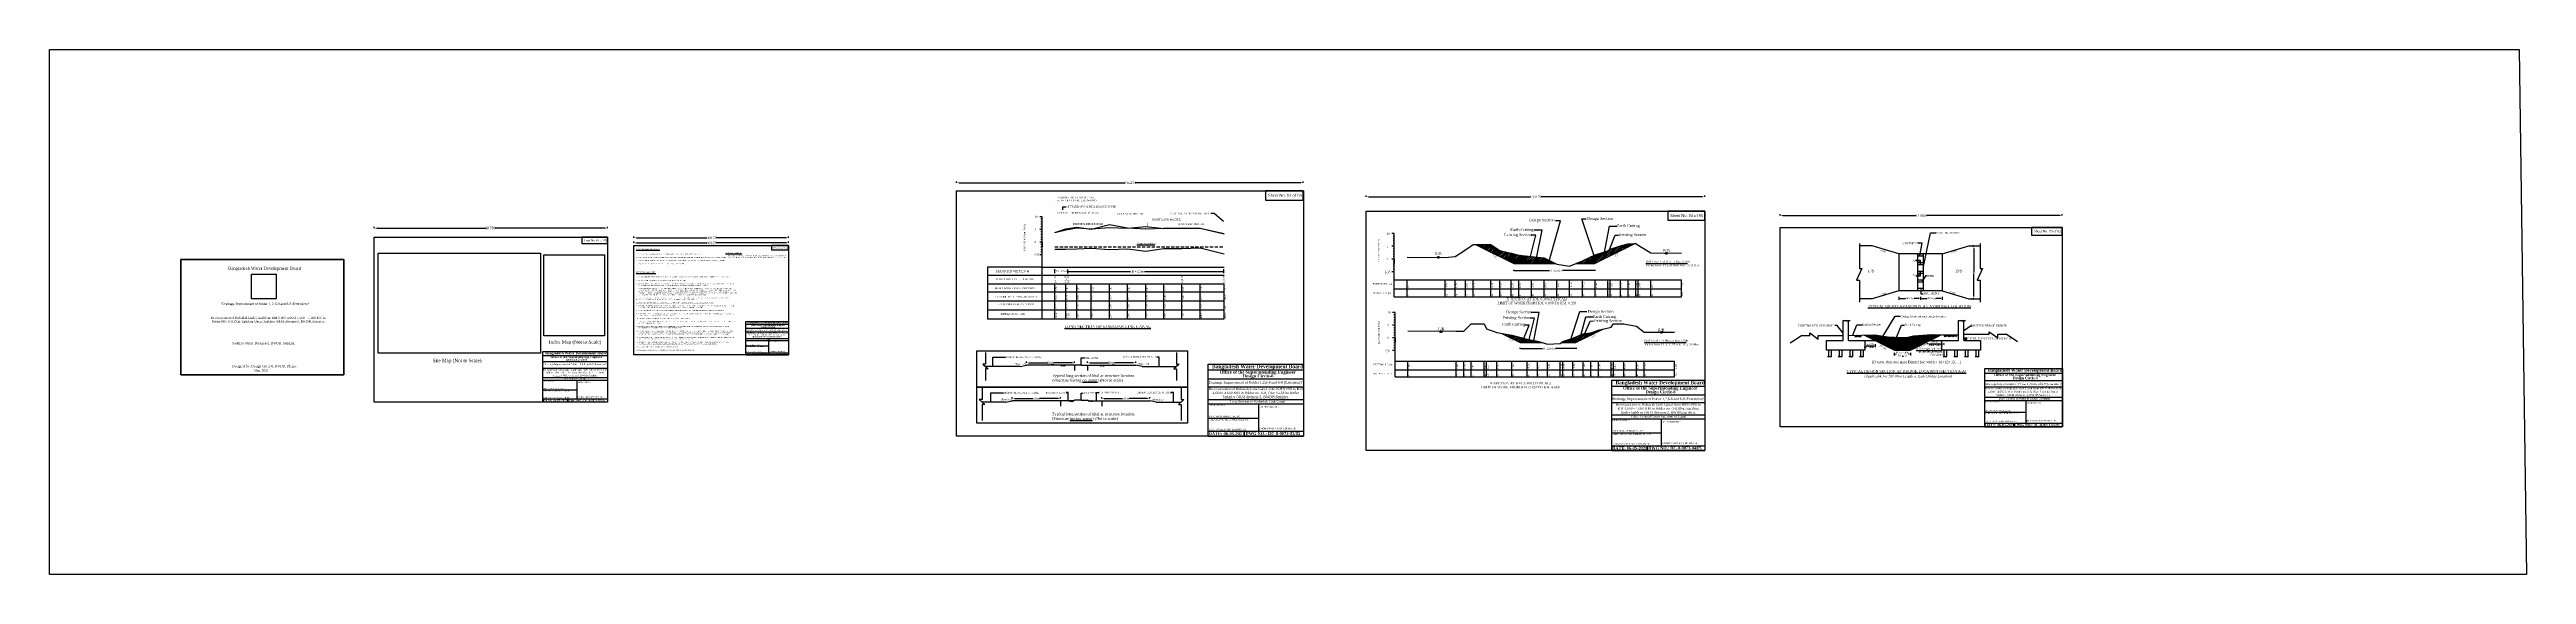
# Model space of a CAD drawing. Header units: metres. Extents: x 10378706 to 11353593, y -3842485 to -3635771.
import ezdxf
from ezdxf.enums import TextEntityAlignment as Align

# ---------------------------------------------------------------- set-up
doc = ezdxf.new("R2010")
doc.units = ezdxf.units.M
doc.header["$LTSCALE"] = 50
doc.linetypes.add('ACAD_ISO02W100', pattern=[15, 12, -3])
doc.linetypes.add('DASHEDX2', pattern=[38.1, 25.4, -12.7])
doc.layers.add('CUTTING', color=5, linetype='ACAD_ISO02W100')
doc.layers.add('Other line', color=7, linetype='Continuous', lineweight=15)
doc.styles.add('Arial-25', font='arial.ttf')
doc.styles.add('liza', font='times.ttf', dxfattribs={"height": 2})
doc.styles.get("Standard").update_dxf_attribs({"font": 'times.ttf'})
doc.dimstyles.new('ISO-25', dxfattribs={"dimtxt": 1000, "dimasz": 1000, "dimexe": 500, "dimexo": 1000, "dimtad": 0, "dimdec": 0, "dimtxsty": 'Standard', "dimcen": 2.5, "dimclrd": 2, "dimclre": 256, "dimclrt": 1, "dimadec": 0, "dimazin": 0, "dimtfac": 1, "dimtdec": 0, "dimtmove": 0, "dimatfit": 3, "dimfxl": 1, "dimarcsym": 0})
picture_1 = doc.add_image_def('image1.jpg', size_in_pixel=(6041, 6041))
picture_2 = doc.add_image_def('image2.jpg', size_in_pixel=(1228, 1639))
picture_3 = doc.add_image_def('image3.jpg', size_in_pixel=(997, 613))
pattern_1 = [(45, (10358771.5, -3630315.8), (-505.1394, 505.1394), []), (45, (10359108.3, -3630315.8), (-505.1394, 505.1394), [])]

# ---------------------------------------------------------------- blocks, each defined once
blk = doc.blocks.new('*D73')
at = {"lineweight": -2}
for p, q in [((10608721, -3711927), (10608721, -3711427)), ((10669578, -3711927), (10669578, -3711427))]:
    blk.add_line(p, q, dxfattribs=at)
at = {"color": 2, "lineweight": -2}
for p, q in [((10609721, -3711927), (10637368, -3711927)), ((10668578, -3711927), (10640931, -3711927))]:
    blk.add_line(p, q, dxfattribs=at)
for points in [[(10609721, -3711760), (10609721, -3712093), (10608721, -3711927)], [(10668578, -3711760), (10668578, -3712093), (10669578, -3711927)]]:
    blk.add_solid(points, dxfattribs=at)
at = {"layer": 'Defpoints', "color": 0, "lineweight": -2}
for p in [(10608721, -3712971), (10669578, -3711927), (10669578, -3712971)]:
    blk.add_point(p, dxfattribs=at)
at = {"color": 1, "insert": (10639149, -3711927), "char_height": 1000, "attachment_point": 5}
blk.add_mtext('60857', dxfattribs=at)
blk = doc.blocks.new('*D66')
at = {"lineweight": -2, "ltscale": 0.5}
for p, q in [((10792816, -3773185), (10792816, -3772685)), ((10811776, -3773185), (10811776, -3772685))]:
    blk.add_line(p, q, dxfattribs=at)
at = {"color": 0, "lineweight": -2, "ltscale": 0.5}
for p, q in [((10793816, -3773185), (10801022, -3773185)), ((10810776, -3773185), (10803571, -3773185))]:
    blk.add_line(p, q, dxfattribs=at)
for points in [[(10793816, -3773018), (10793816, -3773351), (10792816, -3773185)], [(10810776, -3773018), (10810776, -3773351), (10811776, -3773185)]]:
    blk.add_solid(points, dxfattribs=at)
at = {"layer": 'Defpoints', "color": 0, "lineweight": -2, "ltscale": 0.5}
for p in [(10792816, -3773641), (10811776, -3773185), (10811776, -3773641)]:
    blk.add_point(p, dxfattribs=at)
at = {"color": 1, "ltscale": 0.5, "insert": (10802296, -3773185), "char_height": 1000, "attachment_point": 5}
blk.add_mtext('50m', dxfattribs=at)
blk = doc.blocks.new('*D67')
at = {"lineweight": -2, "ltscale": 0.5}
for p, q in [((10757647, -3773185), (10757647, -3772685)), ((10776607, -3773185), (10776607, -3772685))]:
    blk.add_line(p, q, dxfattribs=at)
at = {"color": 0, "lineweight": -2, "ltscale": 0.5}
for p, q in [((10758647, -3773185), (10765852, -3773185)), ((10775607, -3773185), (10768401, -3773185))]:
    blk.add_line(p, q, dxfattribs=at)
for points in [[(10758647, -3773018), (10758647, -3773351), (10757647, -3773185)], [(10775607, -3773018), (10775607, -3773351), (10776607, -3773185)]]:
    blk.add_solid(points, dxfattribs=at)
at = {"layer": 'Defpoints', "color": 0, "lineweight": -2, "ltscale": 0.5}
for p in [(10757647, -3773185), (10757647, -3773641), (10776607, -3773641)]:
    blk.add_point(p, dxfattribs=at)
at = {"color": 1, "ltscale": 0.5, "insert": (10767127, -3773185), "char_height": 1000, "attachment_point": 5}
blk.add_mtext('50m', dxfattribs=at)
blk = doc.blocks.new('*D68')
at = {"lineweight": -2, "ltscale": 0.5}
for p, q in [((10787240, -3759181), (10787240, -3758681)), ((10806200, -3759181), (10806200, -3758681))]:
    blk.add_line(p, q, dxfattribs=at)
at = {"color": 0, "lineweight": -2, "ltscale": 0.5}
for p, q in [((10788240, -3759181), (10795445, -3759181)), ((10805200, -3759181), (10797994, -3759181))]:
    blk.add_line(p, q, dxfattribs=at)
for points in [[(10788240, -3759014), (10788240, -3759348), (10787240, -3759181)], [(10805200, -3759014), (10805200, -3759348), (10806200, -3759181)]]:
    blk.add_solid(points, dxfattribs=at)
at = {"layer": 'Defpoints', "color": 0, "lineweight": -2, "ltscale": 0.5}
for p in [(10787240, -3759638), (10806200, -3759181), (10806200, -3759638)]:
    blk.add_point(p, dxfattribs=at)
at = {"color": 1, "ltscale": 0.5, "insert": (10796720, -3759181), "char_height": 1000, "attachment_point": 5}
blk.add_mtext('50m', dxfattribs=at)
blk = doc.blocks.new('*D69')
at = {"lineweight": -2, "ltscale": 0.5}
for p, q in [((10763223, -3759181), (10763223, -3758681)), ((10782183, -3759181), (10782183, -3758681))]:
    blk.add_line(p, q, dxfattribs=at)
at = {"color": 0, "lineweight": -2, "ltscale": 0.5}
for p, q in [((10764223, -3759181), (10771429, -3759181)), ((10781183, -3759181), (10773978, -3759181))]:
    blk.add_line(p, q, dxfattribs=at)
for points in [[(10764223, -3759014), (10764223, -3759348), (10763223, -3759181)], [(10781183, -3759014), (10781183, -3759348), (10782183, -3759181)]]:
    blk.add_solid(points, dxfattribs=at)
at = {"layer": 'Defpoints', "color": 0, "lineweight": -2, "ltscale": 0.5}
for p in [(10763223, -3759181), (10763223, -3759638), (10782183, -3759638)]:
    blk.add_point(p, dxfattribs=at)
at = {"color": 1, "ltscale": 0.5, "insert": (10772703, -3759181), "char_height": 1000, "attachment_point": 5}
blk.add_mtext('50m', dxfattribs=at)
blk = doc.blocks.new('*D71')
at = {"lineweight": -2}
for p, q in [((10506474, -3706078), (10506474, -3705578)), ((10598264, -3706078), (10598264, -3705578))]:
    blk.add_line(p, q, dxfattribs=at)
at = {"color": 0, "lineweight": -2}
for p, q in [((10507474, -3706078), (10550578, -3706078)), ((10597264, -3706078), (10554160, -3706078))]:
    blk.add_line(p, q, dxfattribs=at)
for points in [[(10507474, -3705911), (10507474, -3706244), (10506474, -3706078)], [(10597264, -3705911), (10597264, -3706244), (10598264, -3706078)]]:
    blk.add_solid(points, dxfattribs=at)
at = {"layer": 'Defpoints', "color": 0, "lineweight": -2}
for p in [(10506474, -3709714), (10598264, -3706078), (10598264, -3709714)]:
    blk.add_point(p, dxfattribs=at)
at = {"color": 1, "insert": (10552369, -3706078), "char_height": 1000, "attachment_point": 5}
blk.add_mtext('91790', dxfattribs=at)
blk = doc.blocks.new('*D70')
at = {"lineweight": -2}
for p, q in [((10608721, -3709928), (10608721, -3709428)), ((10669578, -3709928), (10669578, -3709428))]:
    blk.add_line(p, q, dxfattribs=at)
at = {"color": 0, "lineweight": -2}
for p, q in [((10609721, -3709928), (10637368, -3709928)), ((10668578, -3709928), (10640931, -3709928))]:
    blk.add_line(p, q, dxfattribs=at)
for points in [[(10609721, -3709761), (10609721, -3710095), (10608721, -3709928)], [(10668578, -3709761), (10668578, -3710095), (10669578, -3709928)]]:
    blk.add_solid(points, dxfattribs=at)
at = {"layer": 'Defpoints', "color": 0, "lineweight": -2}
for p in [(10608721, -3712971), (10669578, -3709928), (10669578, -3712971)]:
    blk.add_point(p, dxfattribs=at)
at = {"color": 1, "insert": (10639149, -3709928), "char_height": 1000, "attachment_point": 5}
blk.add_mtext('60857', dxfattribs=at)
blk = doc.blocks.new('*D72')
at = {"lineweight": -2}
for p, q in [((10896916, -3693798), (10896916, -3693298)), ((11030196, -3693798), (11030196, -3693298))]:
    blk.add_line(p, q, dxfattribs=at)
at = {"color": 0, "lineweight": -2}
for p, q in [((10897916, -3693798), (10961459, -3693798)), ((11029196, -3693798), (10965653, -3693798))]:
    blk.add_line(p, q, dxfattribs=at)
for points in [[(10897916, -3693632), (10897916, -3693965), (10896916, -3693798)], [(11029196, -3693632), (11029196, -3693965), (11030196, -3693798)]]:
    blk.add_solid(points, dxfattribs=at)
at = {"layer": 'Defpoints', "color": 0, "lineweight": -2}
for p in [(11030196, -3693798), (10896916, -3699410), (11030196, -3699410)]:
    blk.add_point(p, dxfattribs=at)
at = {"color": 1, "insert": (10963556, -3693798), "char_height": 1000, "attachment_point": 5}
blk.add_mtext('133279', dxfattribs=at)
blk = doc.blocks.new('*D74')
at = {"lineweight": -2}
for p, q in [((10735725, -3688271), (10735725, -3687771)), ((10872177, -3688271), (10872177, -3687771))]:
    blk.add_line(p, q, dxfattribs=at)
at = {"color": 0, "lineweight": -2}
for p, q in [((10736725, -3688271), (10801883, -3688271)), ((10871177, -3688271), (10806019, -3688271))]:
    blk.add_line(p, q, dxfattribs=at)
for points in [[(10736725, -3688104), (10736725, -3688437), (10735725, -3688271)], [(10871177, -3688104), (10871177, -3688437), (10872177, -3688271)]]:
    blk.add_solid(points, dxfattribs=at)
at = {"layer": 'Defpoints', "color": 0, "lineweight": -2}
for p in [(10735725, -3691445), (10872177, -3688271), (10872177, -3691406)]:
    blk.add_point(p, dxfattribs=at)
at = {"color": 1, "insert": (10803951, -3688271), "char_height": 1000, "attachment_point": 5}
blk.add_mtext('136453', dxfattribs=at)
blk = doc.blocks.new('*D75')
at = {"lineweight": -2}
for p, q in [((11093233, -3751895), (11093233, -3752964)), ((11097264, -3751826), (11097264, -3752964))]:
    blk.add_line(p, q, dxfattribs=at)
at = {"color": 7, "lineweight": -2}
blk.add_line((11093733, -3752464), (11096764, -3752464), dxfattribs=at)
for points in [[(11093733, -3752380), (11093733, -3752547), (11093233, -3752464)], [(11096764, -3752380), (11096764, -3752547), (11097264, -3752464)]]:
    blk.add_solid(points, dxfattribs=at)
at = {"layer": 'Defpoints', "color": 0, "lineweight": -2}
for p in [(11093233, -3750895), (11097264, -3750826), (11097264, -3752464)]:
    blk.add_point(p, dxfattribs=at)
at = {"color": 0, "insert": (11095248, -3752464), "char_height": 700, "attachment_point": 5}
blk.add_mtext('2.00m\\P(minimum)', dxfattribs=at)
blk = doc.blocks.new('*D76')
at = {"color": 7, "lineweight": -2}
for p, q in [((11118127, -3751663), (11117627, -3751663)), ((11118627, -3751663), (11123515, -3751663)), ((11124015, -3751663), (11124515, -3751663))]:
    blk.add_line(p, q, dxfattribs=at)
at = {"lineweight": -2}
for p, q in [((11118627, -3751895), (11118627, -3752163)), ((11123515, -3751826), (11123515, -3752163))]:
    blk.add_line(p, q, dxfattribs=at)
at = {"color": 7, "lineweight": -2}
for points in [[(11118127, -3751580), (11118127, -3751747), (11118627, -3751663)], [(11124015, -3751580), (11124015, -3751747), (11123515, -3751663)]]:
    blk.add_solid(points, dxfattribs=at)
at = {"layer": 'Defpoints', "color": 0, "lineweight": -2}
for p in [(11118627, -3750895), (11123515, -3750826), (11123515, -3751663)]:
    blk.add_point(p, dxfattribs=at)
at = {"color": 0, "insert": (11120642, -3751663), "char_height": 700, "attachment_point": 5}
blk.add_mtext('2.00m\\P(minimum)', dxfattribs=at)
blk = doc.blocks.new('*D77')
at = {"lineweight": -2}
for p, q in [((11104765, -3755149), (11104765, -3756243)), ((11111139, -3755149), (11111139, -3756243))]:
    blk.add_line(p, q, dxfattribs=at)
at = {"color": 7, "lineweight": -2}
for p, q in [((11105265, -3755743), (11105491, -3755743)), ((11110639, -3755743), (11110413, -3755743))]:
    blk.add_line(p, q, dxfattribs=at)
for points in [[(11105265, -3755660), (11105265, -3755827), (11104765, -3755743)], [(11110639, -3755660), (11110639, -3755827), (11111139, -3755743)]]:
    blk.add_solid(points, dxfattribs=at)
at = {"layer": 'Defpoints', "color": 0, "lineweight": -2}
for p in [(11104765, -3754149), (11111139, -3754149), (11111139, -3755743)]:
    blk.add_point(p, dxfattribs=at)
at = {"color": 0, "insert": (11107952, -3755743), "char_height": 700, "attachment_point": 5}
blk.add_mtext('b1=variable\\P(b1 < B)', dxfattribs=at)
blk = doc.blocks.new('*D78')
at = {"lineweight": -2}
for p, q in [((11106533, -3733203), (11106533, -3734272)), ((11115066, -3733566), (11115066, -3734272))]:
    blk.add_line(p, q, dxfattribs=at)
at = {"color": 7, "lineweight": -2}
for p, q in [((11107033, -3733772), (11109039, -3733772)), ((11114566, -3733772), (11112561, -3733772))]:
    blk.add_line(p, q, dxfattribs=at)
for points in [[(11107033, -3733689), (11107033, -3733855), (11106533, -3733772)], [(11114566, -3733689), (11114566, -3733855), (11115066, -3733772)]]:
    blk.add_solid(points, dxfattribs=at)
at = {"layer": 'Defpoints', "color": 0, "lineweight": -2}
for p in [(11106533, -3732203), (11115066, -3732566), (11115066, -3733772)]:
    blk.add_point(p, dxfattribs=at)
at = {"color": 0, "insert": (11110800, -3733772), "char_height": 700, "attachment_point": 5}
blk.add_mtext('100.00m', dxfattribs=at)
blk = doc.blocks.new('*D79')
at = {"lineweight": -2}
for p, q in [((11115066, -3733203), (11115066, -3734272)), ((11123599, -3733106), (11123599, -3734272))]:
    blk.add_line(p, q, dxfattribs=at)
at = {"color": 7, "lineweight": -2}
for p, q in [((11115566, -3733772), (11117572, -3733772)), ((11123099, -3733772), (11121093, -3733772))]:
    blk.add_line(p, q, dxfattribs=at)
for points in [[(11115566, -3733689), (11115566, -3733855), (11115066, -3733772)], [(11123099, -3733689), (11123099, -3733855), (11123599, -3733772)]]:
    blk.add_solid(points, dxfattribs=at)
at = {"layer": 'Defpoints', "color": 0, "lineweight": -2}
for p in [(11115066, -3732203), (11123599, -3732106), (11123599, -3733772)]:
    blk.add_point(p, dxfattribs=at)
at = {"color": 0, "insert": (11119332, -3733772), "char_height": 700, "attachment_point": 5}
blk.add_mtext('100.00m', dxfattribs=at)
blk = doc.blocks.new('*D80')
at = {"lineweight": -2}
for p, q in [((11136109, -3713087), (11135609, -3713087)), ((11136109, -3733901), (11135609, -3733901))]:
    blk.add_line(p, q, dxfattribs=at)
at = {"color": 0, "lineweight": -2}
for p, q in [((11136109, -3714087), (11136109, -3723054)), ((11136109, -3732901), (11136109, -3723935))]:
    blk.add_line(p, q, dxfattribs=at)
for points in [[(11135942, -3714087), (11136275, -3714087), (11136109, -3713087)], [(11135942, -3732901), (11136275, -3732901), (11136109, -3733901)]]:
    blk.add_solid(points, dxfattribs=at)
at = {"layer": 'Defpoints', "color": 0, "lineweight": -2}
for p in [(11136338, -3713087), (11136109, -3733901), (11136338, -3733901)]:
    blk.add_point(p, dxfattribs=at)
at = {"color": 1, "insert": (11136109, -3723494), "char_height": 1000, "attachment_point": 5, "rotation": 90}
blk.add_mtext('B', dxfattribs=at)
blk = doc.blocks.new('*D81')
at = {"lineweight": -2}
for p, q in [((11059848, -3701152), (11059848, -3700652)), ((11170914, -3701152), (11170914, -3700652))]:
    blk.add_line(p, q, dxfattribs=at)
at = {"color": 0, "lineweight": -2}
for p, q in [((11060848, -3701152), (11113280, -3701152)), ((11169914, -3701152), (11117481, -3701152))]:
    blk.add_line(p, q, dxfattribs=at)
for points in [[(11060848, -3700985), (11060848, -3701319), (11059848, -3701152)], [(11169914, -3700985), (11169914, -3701319), (11170914, -3701152)]]:
    blk.add_solid(points, dxfattribs=at)
at = {"layer": 'Defpoints', "color": 0, "lineweight": -2}
for p in [(11170914, -3701152), (11059848, -3705828), (11170914, -3705828)]:
    blk.add_point(p, dxfattribs=at)
at = {"color": 1, "insert": (11115381, -3701152), "char_height": 1000, "attachment_point": 5}
blk.add_mtext('111066', dxfattribs=at)

msp = doc.modelspace()

# ---------------------------------------------------------------- hatches: boundary and pattern name
at = {"lineweight": -2}
h = msp.add_hatch(dxfattribs=at)
h.set_pattern_fill('ANSI32', color=256, scale=75, style=0)
h.set_pattern_definition(pattern_1)
h.paths.add_polyline_path([(10966996.5, -3717833.4), (10961996.5, -3717303.4), (10956996.5, -3716683.3), (10953996.5, -3715943.3), (10949496.5, -3714953.3), (10945996.5, -3712523.3), (10939888.8, -3712532), (10954975.5, -3720075.4), (10971480.7, -3720075.4)])
h = msp.add_hatch(dxfattribs=at)
h.set_pattern_fill('ANSI32', color=256, scale=75, style=0)
h.set_pattern_definition(pattern_1)
h.paths.add_polyline_path([(11002762.6, -3712181.9), (10999996.5, -3712283.3), (10996996.5, -3713053.3), (10992996.5, -3714443.3), (10991996.5, -3715073.3), (10986996.5, -3716623.3), (10981996.5, -3718983.3), (10979396.3, -3720075.4), (10986975.5, -3720075.4)])
h = msp.add_hatch(dxfattribs=at)
h.set_pattern_fill('ANSI32', color=256, scale=75, style=0)
h.set_pattern_definition([(45, (10245928.7, -3546089.7), (-505.1394, 505.1394), []), (45, (10246265.45, -3546089.7), (-505.1394, 505.1394), [])])
h.paths.add_polyline_path([(10960296.8, -3749858), (10954296.8, -3748278.9), (10950295.3, -3747598.6), (10957498, -3751200), (10966317.3, -3751200), (10964296.8, -3750598.9)])
h.paths.add_polyline_path([(10990163.9, -3745867.1), (10988296.8, -3746318.9), (10985296.8, -3747358.9), (10982296.8, -3747718.9), (10978296.8, -3749478), (10974296.8, -3750758.9), (10973684.2, -3751200), (10979498, -3751200)])
h = msp.add_hatch(dxfattribs=at)
h.set_pattern_fill('ANSI31', color=256, scale=100, style=0)
h.set_pattern_definition([(45, (10912217.74, -3586459), (-224.5064, 224.5064), [])])
h.paths.add_polyline_path([(11123261.1, -3748088.2), (11119692.4, -3748036.2), (11112528.5, -3748516.5), (11109771.9, -3749135.4), (11104907.6, -3749084.9), (11102163.6, -3748933.3), (11097194, -3748175.6), (11092933.7, -3748233.5), (11104765.5, -3754149.4), (11111138.8, -3754149.4)])

# ---------------------------------------------------------------- linework, layer by layer
for p, q in [((10769427.6, -3701606.3), (10768427.6, -3701606.3)), ((10769427.6, -3702606.3), (10768927.6, -3702606.3)), ((10769427.6, -3703606.3), (10768927.6, -3703606.3)), ((10769427.6, -3741866.2), (10769427.6, -3701606.3)), ((10777556.1, -3698905), (10777556.1, -3697663.2)), ((10777556.1, -3697663.2), (10778705.7, -3697663.2)), ((10837114.5, -3700352.8), (10835907.4, -3700352.8)), ((10769427.6, -3706606.3), (10768427.6, -3706606.3)), ((10769427.6, -3711606.3), (10768427.6, -3711606.3)), ((10769427.6, -3711606.3), (10768427.6, -3711606.3)), ((10769427.6, -3711606.3), (10768427.6, -3711606.3)), ((10769427.6, -3704606.3), (10768927.6, -3704606.3)), ((10769427.6, -3705606.3), (10768927.6, -3705606.3)), ((10769427.6, -3707606.3), (10768927.6, -3707606.3)), ((10769427.6, -3708606.3), (10768927.6, -3708606.3)), ((10769427.6, -3709606.3), (10768927.6, -3709606.3)), ((10769427.6, -3710606.3), (10768927.6, -3710606.3)), ((10769427.6, -3712606.3), (10768927.6, -3712606.3)), ((10769427.6, -3713606.3), (10768927.6, -3713606.3)), ((10769427.6, -3711606.3), (10769427.6, -3713406.3)), ((10907996.5, -3708265.4), (10906996.5, -3708265.4)), ((10907996.5, -3713265.4), (10906996.5, -3713265.4)), ((10907996.5, -3709265.4), (10907496.5, -3709265.4)), ((10907996.5, -3710265.4), (10907496.5, -3710265.4)), ((10907996.5, -3711265.4), (10907496.5, -3711265.4)), ((10907996.5, -3712265.4), (10907496.5, -3712265.4)), ((10907996.5, -3714265.4), (10907496.5, -3714265.4)), ((10907996.5, -3733197.8), (10907996.5, -3708265.4)), ((10935996.5, -3714713.3), (10938996.5, -3712533.3)), ((10938996.5, -3712533.3), (10945996.5, -3712523.3)), ((10939883, -3712529.1), (10954975.5, -3720075.4)), ((10945996.5, -3712523.3), (10949496.5, -3714953.3)), ((11002762.6, -3712181.9), (10986975.5, -3720075.4)), ((10992996.5, -3714443.3), (10996996.5, -3713053.3)), ((10996996.5, -3713053.3), (10999996.5, -3712283.3)), ((10999996.5, -3712283.3), (11002996.5, -3712173.3)), ((11002996.5, -3712173.3), (11003996.5, -3712783.3)), ((11003996.5, -3712783.3), (11008996.5, -3715863.3)), ((10769427.6, -3721517.2), (10747920.6, -3721517.2)), ((10747920.6, -3721517.2), (10747920.6, -3741866.2)), ((10769427.6, -3716606.3), (10768427.6, -3716606.3)), ((10769427.6, -3714606.3), (10768927.6, -3714606.3)), ((10769427.6, -3715606.3), (10768927.6, -3715606.3)), ((10769427.6, -3721517.2), (10840999, -3721517.2)), ((10774407.9, -3723807), (10774407.9, -3722232.7)), ((10779502.9, -3723905), (10779502.9, -3722330.8)), ((10840949.8, -3723872.6), (10840949.8, -3722298.3)), ((10907996.5, -3718265.4), (10906996.5, -3718265.4)), ((10907996.5, -3723265.4), (10906996.5, -3723265.4)), ((10907996.5, -3715265.4), (10907496.5, -3715265.4)), ((10907996.5, -3716265.4), (10907496.5, -3716265.4)), ((10907996.5, -3717265.4), (10907496.5, -3717265.4)), ((10907996.5, -3719265.4), (10907496.5, -3719265.4)), ((10907996.5, -3720265.4), (10907496.5, -3720265.4)), ((10907996.5, -3721265.4), (10907496.5, -3721265.4)), ((10907996.5, -3722265.4), (10907496.5, -3722265.4)), ((10907996.5, -3718265.4), (10907996.5, -3720075.4)), ((10912996.5, -3717563.4), (10927996.5, -3717603.4)), ((10927996.5, -3717603.4), (10931996.5, -3717253.3)), ((10931996.5, -3717253.3), (10935996.5, -3714713.3)), ((10949496.5, -3714953.3), (10953996.5, -3715943.3)), ((10953996.5, -3715943.3), (10956996.5, -3716683.3)), ((10954935.4, -3722551.7), (10954935.4, -3722904.9)), ((10954975.5, -3720075.4), (10971480.7, -3720075.4)), ((10956996.5, -3716683.3), (10961996.5, -3717303.4)), ((10961996.5, -3717303.4), (10966996.5, -3717833.4)), ((10966996.5, -3717833.4), (10971996.5, -3720333.3)), ((10971996.5, -3720333.3), (10976996.5, -3721083.3)), ((10976996.5, -3721083.3), (10981996.5, -3718983.3)), ((10979396.3, -3720075.4), (10986975.5, -3720075.4)), ((10981996.5, -3718983.3), (10986996.5, -3716623.3)), ((10986964.2, -3722553.8), (10986964.2, -3722906.9)), ((10986996.5, -3716623.3), (10991996.5, -3715073.3)), ((10991996.5, -3715073.3), (10992996.5, -3714443.3)), ((11008996.5, -3715863.3), (11020996.5, -3715933.3)), ((10747920.6, -3724657.5), (10840999, -3724657.5)), ((10747920.6, -3727979.2), (10840999, -3727979.2)), ((10747920.6, -3731215.8), (10840999, -3731215.8)), ((10774427.6, -3741866.2), (10774427.6, -3727979.2)), ((10778713.3, -3741866.2), (10778713.3, -3727979.2)), ((10782999, -3741866.2), (10782999, -3727979.2)), ((10788713.3, -3741866.2), (10788713.3, -3727979.2)), ((10795856.2, -3741866.2), (10795856.2, -3727979.2)), ((10802999, -3741866.2), (10802999, -3727979.2)), ((10810141.9, -3741866.2), (10810141.9, -3727979.2)), ((10817284.7, -3741866.2), (10817284.7, -3727979.2)), ((10824427.6, -3741866.2), (10824427.6, -3727979.2)), ((10831570.5, -3741866.2), (10831570.5, -3727979.2)), ((10840999, -3741866.2), (10840999, -3727979.2)), ((10907996.5, -3726524.9), (11020996.5, -3726524.9)), ((10907996.5, -3729982.1), (11020996.5, -3729982.1)), ((10907996.5, -3733197.8), (11020996.5, -3733197.8)), ((10912996.5, -3733197.8), (10912996.5, -3726524.9)), ((10927996.5, -3733197.8), (10927996.5, -3726524.9)), ((10931996.5, -3733197.8), (10931996.5, -3726524.9)), ((10935996.5, -3733197.8), (10935996.5, -3726524.9)), ((10938996.5, -3733197.8), (10938996.5, -3726524.9)), ((10945996.5, -3733197.8), (10945996.5, -3726524.9)), ((10949496.5, -3733197.8), (10949496.5, -3726524.9)), ((10953996.5, -3733197.8), (10953996.5, -3726524.9)), ((10956996.5, -3733197.8), (10956996.5, -3726524.9)), ((10961996.5, -3733197.8), (10961996.5, -3726524.9)), ((10966996.5, -3733197.8), (10966996.5, -3726524.9)), ((10971996.5, -3733197.8), (10971996.5, -3726524.9)), ((10976996.5, -3733197.8), (10976996.5, -3726524.9)), ((10981996.5, -3733197.8), (10981996.5, -3726524.9)), ((10986996.5, -3733197.8), (10986996.5, -3726524.9)), ((10991996.5, -3733197.8), (10991996.5, -3726524.9)), ((10992996.5, -3733197.8), (10992996.5, -3726524.9)), ((10996996.5, -3733197.8), (10996996.5, -3726524.9)), ((10999996.5, -3733197.8), (10999996.5, -3726524.9)), ((11002996.5, -3733197.8), (11002996.5, -3726524.9)), ((11003996.5, -3733197.8), (11003996.5, -3726524.9)), ((11008996.5, -3733197.8), (11008996.5, -3726524.9)), ((11020996.5, -3733197.8), (11020996.5, -3726524.9)), ((10747920.6, -3734695.2), (10840999, -3734695.2)), ((10747920.6, -3738336.5), (10840999, -3738336.5)), ((10747920.6, -3741866.2), (10840999, -3741866.2)), ((10908296.8, -3739300), (10907296.8, -3739300)), ((10908296.8, -3740300), (10907796.8, -3740300)), ((10908296.8, -3741300), (10907796.8, -3741300)), ((10908296.8, -3742300), (10907796.8, -3742300)), ((10908296.8, -3743300), (10907796.8, -3743300)), ((10908296.8, -3764696.9), (10908296.8, -3739300)), ((10908296.8, -3744300), (10907296.8, -3744300)), ((10908296.8, -3749300), (10907296.8, -3749300)), ((10908296.8, -3745300), (10907796.8, -3745300)), ((10908296.8, -3746300), (10907796.8, -3746300)), ((10908296.8, -3747300), (10907796.8, -3747300)), ((10908296.8, -3748300), (10907796.8, -3748300)), ((10908296.8, -3750300), (10907796.8, -3750300)), ((10908296.8, -3751300), (10907796.8, -3751300)), ((10908296.8, -3752300), (10907796.8, -3752300)), ((10908296.8, -3753300), (10907796.8, -3753300)), ((10908296.8, -3749300), (10908296.8, -3751200)), ((10913296.8, -3746608.9), (10932296.8, -3746618.9)), ((10932296.8, -3746618.9), (10935296.8, -3746738.9)), ((10935296.8, -3746738.9), (10938296.8, -3743818.9)), ((10938296.8, -3743818.9), (10943296.8, -3743828.9)), ((10943296.8, -3743828.9), (10944296.8, -3745728.9)), ((10944296.8, -3745728.9), (10948296.8, -3747258.9)), ((10948296.8, -3747258.9), (10954296.8, -3748278.9)), ((10950295.3, -3747598.6), (10957498, -3751200)), ((10954296.8, -3748278.9), (10960296.8, -3749858)), ((10957450, -3753249.5), (10957450, -3753602.7)), ((10957498, -3751200), (10966317.3, -3751200)), ((10960296.8, -3749858), (10964296.8, -3750598.9)), ((10964296.8, -3750598.9), (10968296.8, -3751788.9)), ((10968296.8, -3751788.9), (10973296.8, -3751478.9)), ((10973296.8, -3751478.9), (10974296.8, -3750758.9)), ((10973684.2, -3751200), (10979498, -3751200)), ((10974296.8, -3750758.9), (10978296.8, -3749478)), ((10978296.8, -3749478), (10982296.8, -3747718.9)), ((10990163.9, -3745867.1), (10979498, -3751200)), ((10979555.6, -3753251.6), (10979555.6, -3753604.7)), ((10982296.8, -3747718.9), (10985296.8, -3747358.9)), ((10985296.8, -3747358.9), (10988296.8, -3746318.9)), ((10988296.8, -3746318.9), (10993296.8, -3745108.9)), ((10993296.8, -3745108.9), (10994296.8, -3743848.9)), ((10994296.8, -3743848.9), (10998296.8, -3743818.9)), ((10998296.8, -3743818.9), (11003296.8, -3744738.9)), ((11003296.8, -3744738.9), (11006296.8, -3747038.9)), ((11006296.8, -3747038.9), (11018296.8, -3747008.9)), ((10908296.8, -3754300), (10907296.8, -3754300)), ((10908296.8, -3758551.9), (11018296.8, -3758551.9)), ((10908296.8, -3761890.2), (11018296.8, -3761890.2)), ((10913296.8, -3764696.9), (10913296.8, -3758551.9)), ((10932296.8, -3764696.9), (10932296.8, -3758551.9)), ((10935296.8, -3764696.9), (10935296.8, -3758551.9)), ((10938296.8, -3764696.9), (10938296.8, -3758551.9)), ((10943296.8, -3764696.9), (10943296.8, -3758551.9)), ((10944296.8, -3764696.9), (10944296.8, -3758551.9)), ((10948296.8, -3764696.9), (10948296.8, -3758551.9)), ((10954296.8, -3764696.9), (10954296.8, -3758551.9)), ((10960296.8, -3764696.9), (10960296.8, -3758551.9)), ((10964296.8, -3764696.9), (10964296.8, -3758551.9)), ((10968296.8, -3764696.9), (10968296.8, -3758551.9)), ((10973296.8, -3764696.9), (10973296.8, -3758551.9)), ((10974296.8, -3764696.9), (10974296.8, -3758551.9)), ((10978296.8, -3764696.9), (10978296.8, -3758551.9)), ((10982296.8, -3764696.9), (10982296.8, -3758551.9)), ((10985296.8, -3764696.9), (10985296.8, -3758551.9)), ((10988296.8, -3764696.9), (10988296.8, -3758551.9)), ((10993296.8, -3764696.9), (10993296.8, -3758551.9)), ((10994296.8, -3764696.9), (10994296.8, -3758551.9)), ((10998296.8, -3764696.9), (10998296.8, -3758551.9)), ((11003296.8, -3764696.9), (11003296.8, -3758551.9)), ((11006296.8, -3764696.9), (11006296.8, -3758551.9)), ((11018296.8, -3764696.9), (11018296.8, -3758551.9)), ((10908296.8, -3764696.9), (11018296.8, -3764696.9))]:
    msp.add_line(p, q, dxfattribs=at)
at = {"linetype": 'DASHEDX2', "lineweight": -2}
msp.add_line((10774427.6, -3713406.3), (10841036.6, -3713406.3), dxfattribs=at)
at = {"color": 0}
for p, q in [((11096007.4, -3713087.5), (11091063.2, -3713087.5)), ((11106533.4, -3716245.3), (11096007.4, -3713087.5)), ((11123598.7, -3716245.3), (11134124.7, -3713087.5)), ((11134124.7, -3713087.5), (11138550.9, -3713087.5)), ((11106533.4, -3716245.3), (11106533.4, -3730743)), ((11123598.7, -3716245.3), (11106533.4, -3716245.3)), ((11113138.7, -3718664.5), (11114970.7, -3718664.5)), ((11114970.7, -3719109), (11113557.4, -3719109)), ((11114970.7, -3718664.5), (11114970.7, -3720190.8)), ((11114970.7, -3723470), (11114970.7, -3725017.9)), ((11123598.7, -3716245.3), (11123598.7, -3730743)), ((11106533.4, -3730743), (11096007.4, -3733900.8)), ((11123598.7, -3730743), (11106533.4, -3730743)), ((11114970.7, -3725017.9), (11113243.4, -3725017.9)), ((11113615.5, -3724468.8), (11114970.7, -3724468.8)), ((11123598.7, -3730743), (11134124.7, -3733900.8)), ((11084591, -3750404.7), (11084591, -3742506.2)), ((11086696.2, -3750404.7), (11086696.2, -3742538.2)), ((11096007.4, -3733900.8), (11091063.2, -3733900.8)), ((11130052, -3750404.7), (11130052, -3742506.2)), ((11132157.2, -3750404.7), (11132157.2, -3742538.2)), ((11134124.7, -3733900.8), (11138550.9, -3733900.8)), ((11063818.5, -3751307.1), (11068209.3, -3748379.9)), ((11086696.2, -3748318.3), (11097194, -3748175.6)), ((11104765.5, -3754149.4), (11092933.7, -3748233.5)), ((11093233.2, -3750398.4), (11097263.5, -3750398.4)), ((11097194, -3748175.6), (11102163.6, -3748933.3)), ((11102163.6, -3748933.3), (11104907.6, -3749084.9)), ((11104907.6, -3749084.9), (11109771.9, -3749135.4)), ((11109771.9, -3749135.4), (11112528.5, -3748516.5)), ((11111138.8, -3754149.4), (11123261.1, -3748088.2)), ((11112528.5, -3748516.5), (11119692.4, -3748036.2)), ((11118627.3, -3750398.4), (11123514.9, -3750398.4)), ((11119692.4, -3748036.2), (11124122.2, -3748100.8)), ((11123795.3, -3748096), (11130052, -3748100.8)), ((11153227.2, -3750845.3), (11148830.2, -3747913.9)), ((10834754.1, -3787962.6), (10834754.1, -3759642.9)), ((10834754.1, -3759642.9), (10872219.3, -3759642.9)), ((10834754.1, -3759642.9), (10872219.3, -3759642.9)), ((10834754.1, -3759642.9), (10872219.3, -3759642.9)), ((10834754.1, -3787962.6), (10834754.1, -3759642.9)), ((10834788.7, -3761965.7), (10872184.6, -3761965.7)), ((10845274.3, -3759642.9), (10872184.6, -3759642.9)), ((10872219.3, -3759642.9), (10872219.3, -3787962.6)), ((11078833, -3754149.4), (11078833, -3756617.4)), ((11079885.6, -3754149.4), (11079885.6, -3756649.4)), ((11083043.4, -3754149.4), (11083043.4, -3756617.4)), ((11084096, -3754149.4), (11084096, -3756649.4)), ((11087253.8, -3754149.4), (11087253.8, -3756617.4)), ((11088306.4, -3754149.4), (11088306.4, -3756649.4)), ((11091464.2, -3754149.4), (11091464.2, -3756617.4)), ((11092516.8, -3754149.4), (11092516.8, -3756649.4)), ((11104765.5, -3754149.4), (11111138.8, -3754149.4)), ((11107862.1, -3756580), (11108392.1, -3756580)), ((11113344.4, -3754247.3), (11123683.7, -3754239.7)), ((11124293.9, -3754149.4), (11124293.9, -3756617.4)), ((11125346.5, -3754149.4), (11125346.5, -3756649.4)), ((11128504.3, -3754149.4), (11128504.3, -3756617.4)), ((11129556.9, -3754149.4), (11129556.9, -3756649.4)), ((11132714.7, -3754149.4), (11132714.7, -3756617.4)), ((11133767.3, -3754149.4), (11133767.3, -3756649.4)), ((11136925.1, -3754149.4), (11136925.1, -3756617.4)), ((11137977.7, -3754149.4), (11137977.7, -3756649.4)), ((11140431.7, -3784368), (11140431.7, -3761319.4)), ((11140431.7, -3761319.4), (11170918.5, -3761319.4)), ((11140431.7, -3761319.4), (11170918.5, -3761319.4)), ((11140431.7, -3761319.4), (11170918.5, -3761319.4)), ((11140431.7, -3784368), (11140431.7, -3761319.4)), ((11148992.4, -3761319.4), (11170890.3, -3761319.4)), ((11170918.5, -3761319.4), (11170918.5, -3784368)), ((10834754, -3768635.5), (10872213.5, -3768635.5)), ((10834754.1, -3765460.2), (10872184.6, -3765460.2)), ((10993617.2, -3793657.3), (10993617.2, -3765999)), ((10993617.2, -3765999), (11030201.4, -3765999)), ((10993617.2, -3765999), (11030201.4, -3765999)), ((10993617.2, -3765999), (11030201.4, -3765999)), ((10993617.2, -3793657.3), (10993617.2, -3765999)), ((10993617.2, -3771679.5), (11030167.6, -3771679.5)), ((10993651, -3768267.2), (11030167.6, -3768267.2)), ((11003890, -3765999), (11030167.6, -3765999)), ((11030201.4, -3765999), (11030201.4, -3793657.3)), ((11140431.6, -3768636.9), (11170913.8, -3768636.9)), ((11140431.7, -3766053.1), (11170890.3, -3766053.1)), ((11140431.7, -3772715.9), (11170890.3, -3772715.9)), ((11140459.8, -3763209.5), (11170890.3, -3763209.5)), ((10834754.1, -3773643.4), (10872184.6, -3773643.4)), ((10834754.1, -3775242.4), (10872184.6, -3775242.4)), ((10834754.1, -3780890.3), (10854578.1, -3780890.3)), ((10854578.1, -3775242.4), (10854578.1, -3786115.6)), ((10993617.1, -3774780.1), (11030195.7, -3774780.1)), ((10993617.2, -3779674.8), (11030167.6, -3779674.8)), ((10993617.2, -3781236.2), (11030167.6, -3781236.2)), ((11012975, -3781236.2), (11012975, -3791853.7)), ((11140431.7, -3774017), (11170890.3, -3774017)), ((11140431.7, -3778613), (11156563.2, -3778613)), ((11156563.2, -3774017), (11156563.2, -3782865)), ((10834754.1, -3786115.6), (10871784.7, -3786115.6)), ((10834754.1, -3787962.6), (10872184.6, -3787962.6)), ((10837805.6, -3786115.6), (10872184.6, -3786115.6)), ((10837805.6, -3786115.6), (10871784.7, -3786115.6)), ((10837805.6, -3786115.6), (10871784.7, -3786115.6)), ((10993617.2, -3786751.4), (11012975, -3786751.4)), ((10993617.2, -3791853.7), (11029777, -3791853.7)), ((10996596.9, -3791853.7), (11030167.6, -3791853.7)), ((10996596.9, -3791853.7), (11029777, -3791853.7)), ((10996596.9, -3791853.7), (11029777, -3791853.7)), ((11007524.4, -3791853.7), (11007524.4, -3793657.3)), ((11140431.7, -3782865), (11170564.8, -3782865)), ((11140431.7, -3784368), (11170890.3, -3784368)), ((11142914.7, -3782865), (11170890.3, -3782865)), ((11142914.7, -3782865), (11170564.8, -3782865)), ((11142914.7, -3782865), (11170564.8, -3782865)), ((11152021, -3782865), (11152021, -3784368)), ((10993617.2, -3793657.3), (11030167.6, -3793657.3))]:
    msp.add_line(p, q, dxfattribs=at)
at = {"color": 0, "ltscale": 0.5}
for p, q in [((10925097.1, -3717315.5), (10924701.1, -3717975.5)), ((10925427.1, -3717318.8), (10925031.1, -3717978.8)), ((10925097.1, -3717315.5), (10925493.1, -3717975.5)), ((10925427.1, -3717318.8), (10925823.1, -3717978.8)), ((11006985.7, -3720075.4), (11023384.5, -3720075.4)), ((11014816, -3715642.4), (11014420, -3716302.4)), ((11015146, -3715645.7), (11014750, -3716305.7)), ((11014816, -3715642.4), (11015212, -3716302.4)), ((11015146, -3715645.7), (11015542, -3716305.7)), ((10926160.8, -3746488.2), (10925764.8, -3747148.2)), ((10926490.8, -3746491.5), (10926094.8, -3747151.5)), ((10926160.8, -3746488.2), (10926556.8, -3747148.2)), ((10926490.8, -3746491.5), (10926886.8, -3747151.5)), ((11006477.9, -3751200), (11022876.7, -3751200)), ((11012863, -3746839), (11012467, -3747499)), ((11013193, -3746842.3), (11012797, -3747502.3)), ((11012863, -3746839), (11013259, -3747499)), ((11013193, -3746842.3), (11013589, -3747502.3)), ((10747143.5, -3759618.5), (10746043.7, -3759618.5)), ((10746043.7, -3759618.5), (10748162.3, -3761519.6)), ((10747143.5, -3755049.3), (10747143.5, -3759618.5)), ((10760694.9, -3760611.1), (10747143.5, -3760611.1)), ((10748162.3, -3761519.6), (10747143.5, -3761519.6)), ((10747143.5, -3761519.6), (10747143.5, -3766035.6)), ((10760694.9, -3760611.1), (10763222.9, -3760105.5)), ((10782183.4, -3760105.5), (10763222.9, -3760105.5)), ((10776849.1, -3760265.2), (10776804.9, -3760309.3)), ((10777118, -3760093.5), (10776935.9, -3760308.5)), ((10776935.9, -3760093.5), (10777243.9, -3760337.8)), ((10777118, -3760093.5), (10777428.4, -3760339.7)), ((10777239.4, -3760265.2), (10777195.1, -3760309.3)), ((10777686.8, -3760090), (10777504.7, -3760305)), ((10777504.7, -3760090), (10777812.7, -3760334.3)), ((10777686.8, -3760090), (10777997.2, -3760336.3)), ((10778022.3, -3760273.7), (10777978, -3760317.9)), ((10778146.3, -3760098.4), (10778012.2, -3760232.5)), ((10778291.1, -3760102), (10778109, -3760317.1)), ((10778109, -3760102), (10778417, -3760346.4)), ((10778291.1, -3760102), (10778601.5, -3760348.3)), ((10784711.5, -3760105.5), (10782183.4, -3760105.5)), ((10782183.4, -3760105.5), (10782183.4, -3762181.9)), ((10784711.5, -3760105.5), (10787239.5, -3760105.5)), ((10787239.5, -3760105.5), (10787239.5, -3762181.9)), ((10787239.5, -3760105.5), (10806200, -3760105.5)), ((10792270.1, -3760102), (10791959.6, -3760348.3)), ((10792452.2, -3760102), (10792144.2, -3760346.4)), ((10792270.1, -3760102), (10792452.2, -3760317.1)), ((10792414.8, -3760098.4), (10792549, -3760232.5)), ((10792538.9, -3760273.7), (10792583.1, -3760317.9)), ((10792874.4, -3760100.9), (10792563.9, -3760347.2)), ((10793056.5, -3760100.9), (10792748.4, -3760345.3)), ((10792874.4, -3760100.9), (10793056.5, -3760316)), ((10793019.1, -3760097.3), (10793153.3, -3760231.3)), ((10793443.2, -3760104.4), (10793132.8, -3760350.7)), ((10793625.3, -3760104.4), (10793317.3, -3760348.7)), ((10793321.8, -3760276.1), (10793366, -3760320.3)), ((10793443.2, -3760104.4), (10793625.3, -3760319.5)), ((10793587.9, -3760100.8), (10793722.1, -3760234.8)), ((10793712, -3760276.1), (10793756.2, -3760320.3)), ((10808728.1, -3760611.1), (10806200, -3760105.5)), ((10808728.1, -3760611.1), (10822279.5, -3760611.1)), ((10823379.2, -3759618.5), (10821260.7, -3761519.6)), ((10821260.7, -3761519.6), (10822279.5, -3761519.6)), ((10822279.5, -3755049.3), (10822279.5, -3759618.5)), ((10822279.5, -3759618.5), (10823379.2, -3759618.5)), ((10822279.5, -3761519.6), (10822279.5, -3766035.6)), ((10745747.7, -3769053), (10745747.7, -3773622.1)), ((10824036.5, -3769053), (10824036.5, -3773622.1)), ((10745747.7, -3773622.1), (10744647.9, -3773622.1)), ((10744647.9, -3773622.1), (10746766.5, -3775523.2)), ((10755118.5, -3774614.7), (10745747.7, -3774614.7)), ((10746766.5, -3775523.2), (10745747.7, -3775523.2)), ((10745747.7, -3775523.2), (10745747.7, -3781823.1)), ((10755118.5, -3774614.7), (10757646.5, -3774109.1)), ((10776607, -3774109.1), (10757646.5, -3774109.1)), ((10781793.2, -3774109.1), (10776607, -3774109.1)), ((10776607, -3774109.1), (10776607, -3776185.5)), ((10780001, -3774273.5), (10779956.8, -3774317.7)), ((10780125.1, -3774109.1), (10779990.9, -3774243.1)), ((10780269.8, -3774101.8), (10780087.7, -3774316.8)), ((10780087.7, -3774101.8), (10780395.7, -3774346.1)), ((10780269.8, -3774101.8), (10780580.3, -3774348)), ((10780391.2, -3774273.5), (10780347, -3774317.7)), ((10780693.9, -3774105.6), (10780559.7, -3774239.7)), ((10780838.7, -3774098.3), (10780656.6, -3774313.4)), ((10780656.6, -3774098.3), (10780964.6, -3774342.7)), ((10781663.1, -3774109.1), (10780796, -3774109.1)), ((10780838.7, -3774098.3), (10781149.1, -3774344.6)), ((10781174.1, -3774282.1), (10781129.9, -3774326.3)), ((10781298.2, -3774117.7), (10781164, -3774251.7)), ((10781442.9, -3774110.4), (10781260.8, -3774325.4)), ((10781260.8, -3774110.4), (10781568.9, -3774354.7)), ((10781442.9, -3774110.4), (10781753.4, -3774356.6)), ((10781793.2, -3774109.1), (10782183.4, -3773849)), ((10784711.5, -3773849), (10782183.4, -3773849)), ((10784711.5, -3773849), (10787239.5, -3773849)), ((10787629.8, -3774109.1), (10787239.5, -3773849)), ((10787629.8, -3774109.1), (10792816, -3774109.1)), ((10787980, -3774110.4), (10787669.6, -3774356.6)), ((10787759.8, -3774109.1), (10788627, -3774109.1)), ((10788162.1, -3774110.4), (10787854.1, -3774354.7)), ((10787980, -3774110.4), (10788162.1, -3774325.4)), ((10788124.8, -3774117.7), (10788258.9, -3774251.7)), ((10788248.8, -3774282.1), (10788293.1, -3774326.3)), ((10788584.3, -3774098.3), (10788273.9, -3774344.6)), ((10788766.4, -3774098.3), (10788458.4, -3774342.7)), ((10788584.3, -3774098.3), (10788766.4, -3774313.4)), ((10788729.1, -3774105.6), (10788863.2, -3774239.7)), ((10789153.1, -3774101.8), (10788842.7, -3774348)), ((10789335.2, -3774101.8), (10789027.2, -3774346.1)), ((10789031.7, -3774273.5), (10789076, -3774317.7)), ((10789153.1, -3774101.8), (10789335.2, -3774316.8)), ((10789297.9, -3774109.1), (10789432.1, -3774243.1)), ((10789422, -3774273.5), (10789466.2, -3774317.7)), ((10792816, -3774109.1), (10792816, -3776185.5)), ((10792816, -3774109.1), (10811776.4, -3774109.1)), ((10814304.5, -3774614.7), (10811776.4, -3774109.1)), ((10814304.5, -3774614.7), (10824036.5, -3774614.7)), ((10825136.2, -3773622.1), (10823017.7, -3775523.2)), ((10823017.7, -3775523.2), (10824036.5, -3775523.2)), ((10824036.5, -3773622.1), (10825136.2, -3773622.1)), ((10824036.5, -3775523.2), (10824036.5, -3781823.1))]:
    msp.add_line(p, q, dxfattribs=at)
at = {"color": 0, "linetype": 'ByBlock'}
for p, q in [((10652733.8, -3756005.2), (10652733.8, -3742906.2)), ((10652733.8, -3742906.2), (10669577.8, -3742906.2)), ((10652733.8, -3742906.2), (10669577.8, -3742906.2)), ((10652733.8, -3742906.2), (10669577.8, -3742906.2)), ((10652733.8, -3756005.2), (10652733.8, -3742906.2)), ((10657463.6, -3742906.2), (10669562.2, -3742906.2)), ((10669577.8, -3742906.2), (10669577.8, -3756005.2)), ((10652733.8, -3745521.6), (10669562.2, -3745521.6)), ((10652733.8, -3746949.2), (10669577.8, -3746949.2)), ((10652733.8, -3749567.4), (10669562.2, -3749567.4)), ((10652733.8, -3750286.3), (10669562.2, -3750286.3)), ((10652749.4, -3743950.5), (10669562.2, -3743950.5)), ((10661646.5, -3750286.3), (10661646.5, -3755174.8)), ((10572858.3, -3761251.1), (10598240.5, -3761251.1)), ((10572858.4, -3774623), (10572858.4, -3754722.5)), ((10572858.4, -3754722.5), (10598264.1, -3754722.5)), ((10572858.4, -3754722.5), (10598264.1, -3754722.5)), ((10572858.4, -3754722.5), (10598264.1, -3754722.5)), ((10572858.4, -3774623), (10572858.4, -3754722.5)), ((10572858.4, -3758667.3), (10598240.6, -3758667.3)), ((10572881.9, -3756297.6), (10598240.6, -3756297.6)), ((10579992.3, -3754722.5), (10598240.6, -3754722.5)), ((10598264.1, -3754722.5), (10598264.1, -3774623)), ((10652733.8, -3755174.8), (10669382.4, -3755174.8)), ((10652733.8, -3756005.2), (10669562.2, -3756005.2)), ((10654105.8, -3755174.8), (10669562.2, -3755174.8)), ((10654105.8, -3755174.8), (10669382.4, -3755174.8)), ((10654105.8, -3755174.8), (10669382.4, -3755174.8)), ((10572858.4, -3764912.9), (10598240.6, -3764912.9)), ((10572858.4, -3765997.2), (10598240.6, -3765997.2)), ((10586301.3, -3765997.2), (10586301.3, -3773370.5))]:
    msp.add_line(p, q, dxfattribs=at)
at = {"color": 3}
msp.add_lwpolyline([(10378705.8, -3635770.7), (11350722.8, -3635770.7), (11353593, -3842485), (10378705.8, -3842485)], close=True, dxfattribs=at)
at = {"color": 0, "ltscale": 0.5}
for points in [[(10735724.5, -3787962.6), (10735724.5, -3691445.4), (10872213.5, -3691445.4), (10872213.5, -3787962.6), (10735724.5, -3787962.6)], [(10743741.4, -3754405.7), (10826653, -3754405.7), (10826653, -3768696.4), (10743741.4, -3768696.4)], [(10743741.4, -3768696.4), (10826653, -3768696.4), (10826653, -3782844.8), (10743741.4, -3782844.8)]]:
    msp.add_lwpolyline(points, close=True, dxfattribs=at)
at = {"color": 3, "lineweight": 30}
for points in [[(10775303, -3694013.6, 0, 0, 0), (10774703.7, -3694013.3, 0, 0, 0), (10774232.5, -3696010.5, 254.7, 0, 0), (10773997.2, -3696930.2, 0, 0, 0)], [(10775303, -3700024.1, 0, 0, 0), (10774703.7, -3700023.9, 0, 0, 0), (10774232.5, -3702021.1, 254.7, 0, 0), (10773997.2, -3702940.7, 0, 0, 0)]]:
    msp.add_lwpolyline(points, format="xyseb", dxfattribs=at)
at = {"color": 0}
for points in [[(10872177.2, -3691405.9), (10857241.1, -3691405.9), (10857241.1, -3695072.1), (10872177.2, -3695072.1)], [(10896916.3, -3793657.3), (10896916.3, -3699409.8), (11030195.7, -3699409.8), (11030195.7, -3793657.3), (10896916.3, -3793657.3)], [(11030195.7, -3699409.8), (11015610.9, -3699409.8), (11015610.9, -3702989.7), (11030195.7, -3702989.7)], [(11059847.6, -3784368), (11059847.6, -3705828.3), (11170913.8, -3705828.3), (11170913.8, -3784368), (11059847.6, -3784368)], [(11170913.8, -3705828.3), (11158759.7, -3705828.3), (11158759.7, -3708811.6), (11170913.8, -3708811.6)], [(11114019.6, -3716245.3), (11116112.6, -3716245.3), (11116112.6, -3730743), (11114019.6, -3730743)], [(11114019.6, -3716245.3), (11116112.6, -3716245.3), (11116112.6, -3717198.1), (11114019.6, -3717198.1)], [(11114019.6, -3719631.5), (11116112.6, -3719631.5), (11116112.6, -3720584.3), (11114019.6, -3720584.3)], [(11114019.6, -3723017.7), (11116112.6, -3723017.7), (11116112.6, -3723970.5), (11114019.6, -3723970.5)], [(11114019.6, -3726403.9), (11116112.6, -3726403.9), (11116112.6, -3727356.8), (11114019.6, -3727356.8)], [(11114019.6, -3729790.1), (11116112.6, -3729790.1), (11116112.6, -3730743), (11114019.6, -3730743)]]:
    msp.add_lwpolyline(points, close=True, dxfattribs=at)
at = {"color": 6, "lineweight": 30}
for points in [[(10781196.1, -3704504.4, 0, 0, 0), (10779876.8, -3704466.8, 0, 0, 0), (10777967.6, -3713220.8, 299.6, 0, 0), (10777674.1, -3714470, 0, 0, 0)], [(10822129.3, -3704570.9, 0, 0, 0), (10820718.9, -3704570.9, 0, 0, 0), (10819296.1, -3712231.5, 254.7, 0, 0), (10819046.6, -3713293.4, 0, 0, 0)]]:
    msp.add_lwpolyline(points, format="xyseb", dxfattribs=at)
at = {"color": 4, "lineweight": 30}
msp.add_lwpolyline([(10798194.5, -3700428.6, 0, 0, 0), (10797038.2, -3700434.8, 0, 0, 0), (10796418.7, -3703426, 299.6, 0, 0), (10796189.5, -3704561.4, 0, 0, 0)], format="xyseb", dxfattribs=at)
at = {"color": 5, "lineweight": 30}
msp.add_lwpolyline([(10812449.5, -3702784.7, 0, 0, 0), (10811180.5, -3702814.2, 0, 0, 0), (10810920.3, -3703984.8, 299.6, 0, 0), (10810661.4, -3705601.3, 0, 0, 0)], format="xyseb", dxfattribs=at)
at = {"color": 0, "linetype": 'ByBlock'}
for points in [[(10506473.9, -3774623), (10506473.9, -3709714.2), (10598264.1, -3709714.2), (10598264.1, -3774623), (10506473.9, -3774623)], [(10598264.1, -3709714.2), (10588219.4, -3709714.2), (10588219.4, -3712179.7), (10598264.1, -3712179.7)], [(10608720.9, -3756005.2), (10608720.9, -3712970.7), (10669577.8, -3712970.7), (10669577.8, -3756005.2), (10608720.9, -3756005.2)], [(10669577.8, -3712970.7), (10662918.2, -3712970.7), (10662918.2, -3714605.3), (10669577.8, -3714605.3)], [(10430333.9, -3763933.6), (10494593.9, -3763933.6), (10494593.9, -3718492.6), (10430333.9, -3718492.6)], [(10430334.4, -3763933.2), (10430334.4, -3718492.6), (10494593.9, -3718492.6), (10494593.9, -3763933.2), (10430334.4, -3763933.2)]]:
    msp.add_lwpolyline(points, close=True, dxfattribs=at)
at = {"color": 3, "lineweight": -2}
msp.add_lwpolyline([(10774427.6, -3707836.3), (10778713.3, -3706436.3), (10782999, -3705756.3), (10788713.3, -3706506.3), (10795856.2, -3704646.3), (10802999, -3705926.3), (10810141.9, -3706326.3), (10817284.7, -3706086.3), (10824427.6, -3706136.3), (10831570.5, -3706086.3), (10840999, -3708406.3)], dxfattribs=at)
at = {"color": 5, "lineweight": -2}
msp.add_lwpolyline([(10774427.6, -3707886.3), (10778713.3, -3706786.3), (10782999, -3705926.3), (10788713.3, -3706386.3), (10795856.2, -3705916.3), (10802999, -3706096.3), (10810141.9, -3705526.3), (10817284.7, -3706186.3), (10824427.6, -3706156.3), (10831570.5, -3706166.3), (10840999, -3708246.3)], dxfattribs=at)
at = {"color": 1, "lineweight": -2}
msp.add_lwpolyline([(10774427.6, -3714346.3), (10778713.3, -3714416.3), (10782999, -3714266.3), (10788713.3, -3713946.3), (10795856.2, -3714556.3), (10802999, -3714246.3), (10810141.9, -3715196.3), (10817284.7, -3714086.3), (10824427.6, -3714076.3), (10831570.5, -3713846.3), (10840999, -3716216.3)], dxfattribs=at)
at = {"color": 0}
for points in [[(11091063.2, -3712194.1), (11091063.2, -3721960.9), (11092032.9, -3721960.9), (11089927.2, -3726657.1), (11091063.2, -3726657.1), (11091063.2, -3735204.6)], [(11138550.9, -3712194.1), (11138550.9, -3721960.9), (11139520.7, -3721960.9), (11137414.9, -3726657.1), (11138550.9, -3726657.1), (11138550.9, -3735204.6)], [(11084591, -3742506.2), (11085739.6, -3742506.2), (11085739.6, -3742353.6), (11086290.9, -3742712.8), (11086290.9, -3742538.2), (11087375.7, -3742538.2)], [(11130052, -3742506.2), (11131200.6, -3742506.2), (11131200.6, -3742353.6), (11131751.9, -3742712.8), (11131751.9, -3742538.2), (11132836.7, -3742538.2)], [(11068209.3, -3748380.2), (11071526.8, -3748380.2), (11071526.8, -3747371.9), (11074877.5, -3749769.5), (11074877.5, -3748380.2), (11084591, -3748380.2)], [(11086696.2, -3750404.7), (11093233.2, -3750404.7), (11093233.2, -3754149.4), (11078054, -3754149.4), (11078054, -3750404.7), (11084591, -3750404.7)], [(11089264.2, -3748891.3), (11090186.2, -3748270.9), (11091070.5, -3748910.5)], [(11089956.4, -3748881.8), (11090878.3, -3748261.4), (11091762.6, -3748901)], [(11132157.2, -3750404.7), (11138694.2, -3750404.7), (11138694.2, -3754149.4), (11123514.9, -3754149.4), (11123514.9, -3750404.7), (11130052, -3750404.7)], [(11124459.1, -3748721.2), (11125381.1, -3748100.8), (11126265.3, -3748740.4)], [(11124937.7, -3748728.2), (11125859.7, -3748107.8), (11126743.9, -3748747.4)], [(11126593.8, -3748721.2), (11127515.8, -3748100.8), (11128400.1, -3748740.4)], [(11127430.7, -3748721.2), (11128352.7, -3748100.8), (11129236.9, -3748740.4)], [(11132157.2, -3747912.1), (11142174, -3747912.1), (11142174, -3746903.8), (11145524.7, -3749301.3), (11145524.7, -3747912.1), (11148830.2, -3747912.1)], [(11132914.5, -3750385), (11132378.5, -3749330), (11133363.8, -3749330), (11132914.5, -3750385)], [(11078495.6, -3756617.4), (11079072.4, -3756617.4), (11079072.4, -3756464.8), (11079623.7, -3756824), (11079623.7, -3756649.4), (11080039.8, -3756649.4)], [(11082706, -3756617.4), (11083282.8, -3756617.4), (11083282.8, -3756464.8), (11083834.1, -3756824), (11083834.1, -3756649.4), (11084250.2, -3756649.4)], [(11086916.4, -3756617.4), (11087493.2, -3756617.4), (11087493.2, -3756464.8), (11088044.5, -3756824), (11088044.5, -3756649.4), (11088460.6, -3756649.4)], [(11091126.8, -3756617.4), (11091703.6, -3756617.4), (11091703.6, -3756464.8), (11092254.9, -3756824), (11092254.9, -3756649.4), (11092671, -3756649.4)], [(11123956.5, -3756617.4), (11124533.4, -3756617.4), (11124533.4, -3756464.8), (11125084.7, -3756824), (11125084.7, -3756649.4), (11125500.7, -3756649.4)], [(11128166.9, -3756617.4), (11128743.8, -3756617.4), (11128743.8, -3756464.8), (11129295.1, -3756824), (11129295.1, -3756649.4), (11129711.1, -3756649.4)], [(11132377.3, -3756617.4), (11132954.2, -3756617.4), (11132954.2, -3756464.8), (11133505.5, -3756824), (11133505.5, -3756649.4), (11133921.5, -3756649.4)], [(11136587.7, -3756617.4), (11137164.6, -3756617.4), (11137164.6, -3756464.8), (11137715.9, -3756824), (11137715.9, -3756649.4), (11138131.9, -3756649.4)]]:
    msp.add_lwpolyline(points, dxfattribs=at)
for points in [[(11093415.9, -3724132.2, 0, 0, 0), (11097493, -3724132.2, 291.2, 0, 0), (11098075.5, -3724132.2, 0, 0, 0)], [(11127345.3, -3724132.2, 0, 0, 0), (11131422.3, -3724132.2, 291.2, 0, 0), (11132004.8, -3724132.2, 0, 0, 0)]]:
    msp.add_lwpolyline(points, format="xyseb", dxfattribs=at)
at = {"lineweight": -2}
for points in [[(10777643, -3698370.5), (10777467, -3698370.5), (10777555, -3698898.5)], [(10955464.1, -3722697.9), (10955464.1, -3722873.9), (10954936.1, -3722785.9)], [(10986434.1, -3722688.8), (10986434.1, -3722864.8), (10986962.1, -3722776.8)], [(10957978.7, -3753395.8), (10957978.7, -3753571.8), (10957450.7, -3753483.8)], [(10979025.4, -3753386.6), (10979025.4, -3753562.6), (10979553.4, -3753474.6)]]:
    msp.add_solid(points, dxfattribs=at)
at = {"layer": 'CUTTING', "color": 0, "linetype": 'ByBlock'}
for p, q in [((10652733.8, -3752483), (10661646.5, -3752483)), ((10572858.4, -3769827.2), (10586301.3, -3769827.2)), ((10572858.4, -3773370.5), (10597969.4, -3773370.5)), ((10574927.7, -3773370.5), (10598240.6, -3773370.5)), ((10574927.7, -3773370.5), (10597969.4, -3773370.5)), ((10574927.7, -3773370.5), (10597969.4, -3773370.5))]:
    msp.add_line(p, q, dxfattribs=at)
at = {"layer": 'Other line', "color": 0, "linetype": 'ByBlock', "ltscale": 5}
for p, q in [((10659136.9, -3755174.8), (10659136.9, -3756005.2)), ((10572858.4, -3774623), (10598240.6, -3774623)), ((10582516.2, -3773370.5), (10582516.2, -3774623))]:
    msp.add_line(p, q, dxfattribs=at)
at = {"layer": 'Other line', "color": 0, "ltscale": 5}
msp.add_line((10848996.2, -3786115.6), (10848996.2, -3787962.6), dxfattribs=at)

# ---------------------------------------------------------------- texts
at = {"color": 0, "ltscale": 0.5}
for s, height, p in [('L/B', 1038.18, (10924142, -3716716.8)), ('R/B', 1038.18, (11013854.4, -3715380.2)), ('L/B', 1038.18, (10925227.1, -3746367.7)), ('R/B', 1038.18, (11011730.4, -3746725.3)), ('DESIGN BED LEVEL OF KHAL', 655.547, (10755044.2, -3757216.3)), ('Slope:1:50', 655.55, (10758764.8, -3759876.7)), ('SILL LEVEL', 655.55, (10786073.2, -3757449.5)), ('DESIGN BED LEVEL OF KHAL', 655.547, (10801126.4, -3757095.9)), ('Slope:1:50', 655.55, (10807170.7, -3759865.8)), ('DESIGN BED LEVEL OF KHAL', 655.547, (10754250.3, -3771219.9)), ('R/S APRON LEVEL', 655.547, (10770765, -3771253.2)), ('SILL LEVEL', 655.55, (10785197.6, -3771455.6)), ('C/S APRON LEVEL', 655.547, (10791915.9, -3771132.8)), ('DESIGN BED LEVEL OF KHAL', 655.547, (10806702.8, -3771099.6)), ('Slope:1:50', 655.55, (10753188.4, -3773880.4)), ('Slope:1:50', 655.55, (10812747.1, -3773869.4))]:
    msp.add_text(s, height=height, dxfattribs=at).set_placement(p)
for rotation, p in [(334.06912, (10946545.5, -3717088.9)), (28.2943117, (10994945.1, -3717356.9)), (334.06912, (10953040.9, -3750027.8)), (28.2943117, (10985731, -3749301.3))]:
    msp.add_text('1:2', height=858, rotation=rotation, dxfattribs=at).set_placement(p)
at = {"color": 0}
for s, height, rotation, p in [('1:100', 684.19, 344.2606889, (11101242.1, -3715740.7)), ('1:100', 684.19, 15.404542, (11129313.3, -3715373.8)), ('1:100', 684.19, 15.404542, (11101691, -3732128.9)), ('1:100', 684.19, 344.2606889, (11128708.7, -3732086.8)), ('1V:2H', 700, 332.276015, (11101406.3, -3753892.8)), ('1V:2H', 700, 27.269523, (11117315.1, -3751976.7))]:
    msp.add_text(s, height=height, rotation=rotation, dxfattribs=at).set_placement(p, align=Align.RIGHT)
at = {"color": 0, "ltscale": 0.5}
for s, p in [('X-SECTION AT KM. 0.300 (TYPICAL)', (10964121.2, -3733528)), ('LIMIT OF WORK FROM KM. 0.000 TO KM. 0.320', (10964094.8, -3735118.6)), ('LIMIT OF WORK FROM KM. 0.320 TO KM. 4.660', (10957524.3, -3768267.4)), ('X-SECTION AT KM. 3.500 (TYPICAL)', (10957550.7, -3766676.8))]:
    msp.add_text(s, height=943.8, dxfattribs=at).set_placement(p, align=Align.TOP_CENTER)
at = {"color": 0}
for s, p in [('%%UTYPICAL RE-EXCAVATION PLAN AT BRIDGE LOCATION', (11114628.9, -3736347.9)), ('%%UTYPICAL DESIGN SECTION AT BRIDGE LOCATION (SECTION A-A)', (11109564.4, -3761949.2))]:
    msp.add_text(s, height=1002.601, dxfattribs=at).set_placement(p, align=Align.TOP_CENTER)
at = {"color": 6, "lineweight": 30, "char_height": 700, "attachment_point": 1}
for s, insert in [('SALIKHA REGULATOR (15V)\\PWITH SILL LEVEL (-)1.53mPWD', (10775358.1, -3693693.9)), ('OFFTAKE FROM SALIKHA KHAL', (10775358.1, -3699704.4)), ('OFFTAKE OF SALIKHA BRANCH RIVER', (10778948.4, -3697316.8)), ('EXISTING BED PROFILE', (10781444.7, -3704120.5)), ('LEFT BANK PROFILE', (10799006.4, -3700141.3)), ('RIGHT BANK PROFILE', (10812733.8, -3702435.6)), ('OUTFALL AT  KOBADAK RIVER', (10819959, -3700004.4)), ('DESIGN BED PROFILE', (10822538.8, -3704194.1))]:
    msp.add_mtext(s, dxfattribs=dict(at, insert=insert))
at = {"color": 0}
for s, insert, char_height, width, attachment_point in [('Sheet No. 03 of 05', (10858300, -3692599.8), 1155.436, 13702.103, 1), ('Sheet No. 04 of 05', (11016644.8, -3700575.5), 1128.266, 13379.897, 1), ('Slope = 3cm/Km', (10806722.9, -3711798), 720, 13277.639, 1), ('ABUTMENT', (11107881.2, -3711758.9), 736.82, 21761.826, 1), ('EXISTING BRIDGE', (11121233.2, -3707580.8), 736.82, 21761.826, 1), ('Sheet No. 05 of 05', (11159621.3, -3706799.8), 940.222, 11149.914, 1), ('U/S', (11094286.1, -3722436.1), 1051.16, 37757.426, 1), ('A', (11112002.1, -3718545.7), 736.8, 21761.826, 1), ('D/S', (11128930.1, -3722436.1), 1051.16, 37757.426, 1), ('A', (11112002.1, -3724087), 736.8, 21761.826, 1), ('ABUTMENT', (11116113.8, -3731392.7), 736.82, 21761.826, 1), ('PIER', (11118097, -3724602.5), 736.82, 21761.826, 1), ('Design Section at each bridge location', (11107364.7, -3740430.3), 745.651, 28096.082, 1), ('Earth Cutting', (11108984.5, -3743759.4), 745.651, 11559.472, 1), ('EXIST. TOP LEVEL OF PILE CAP', (11133727.9, -3749283.4), 773.661, 22849.917, 1), (' \\P{\\H0.8159X;\\C256;"Drainage Improvement of Polder 1,2,6-8 and 6-8 (Extension)" \\fBookman Old Style|b1|i0|c0|p18;\\H1.225X;\\C0;}', (10585507.9, -3759149.4), 792, 39274.537, 5), ('{\\fTimes New Roman|b1|i0|c0|p18;Bangladesh Water Development Board}', (10836237.5, -3759861.7), 1409.584, 50631.797, 1), ('{\\fTimes New Roman|b1|i0|c0|p18;Office of the Superintending Engineer}', (10839273.5, -3762176.6), 1204.993, 43282.953, 1), ('\\pi-2.005e+004,l2.005e+004;(If more than one span B(total bed width)=b1+b2+b3.....)', (11095945.1, -3758319), 1002.601, 36286.192, 1), ('{\\fTimes New Roman|b1|i0|c0|p18;Bangladesh Water Development Board}', (11141638.8, -3761497.4), 1147.031, 41200.987, 1), (' \\P{\\C256;"Drainage Improvement of Polder 1,2,6-8 and 6-8 (Extension)" }', (10853227, -3766183.9), 973.287, 39496.996, 5), ('{\\C256;Re-excavation of Kobadak Link Canal from KM 0.000 to KM 4.660= 4.660 KM in Polder no. 6-8, Dist: Satkhira Under Satkhira O&M division-2, BWDB,Satkhira.}', (10853486.7, -3771070.3), 973.2869, 37465.173, 5), ('{\\fTimes New Roman|b1|i0|c0|p18;Design Circle-8}', (10848325, -3763689.7), 1204.993, 43282.953, 1), (' \\P{\\C256;"Drainage Improvement of Polder 1,2,6-8 and 6-8 (Extension)" }', (11011627.6, -3772722.8), 950.4, 47129.444, 5), ('{\\fTimes New Roman|b1|i0|c0|p18;Bangladesh Water Development Board}', (10995065.7, -3766212.7), 1376.437, 49441.185, 1), ('{\\fTimes New Roman|b1|i0|c0|p18;Office of the Superintending Engineer}', (10998030.3, -3768473.1), 1176.657, 42265.15, 1), ('{\\fTimes New Roman|b1|i0|c0|p18;Design Circle-8}', (11006869, -3769950.6), 1176.657, 42265.15, 1), ('(Applicable for 200.00m Length at Each Bridge Location)', (11093068.9, -3763871), 967.076, 49951.674, 1), (' \\P{\\C256;"Drainage Improvement of Polder 1,2,6-8 and 6-8 (Extension)" }', (11155440.3, -3766922.5), 792, 39274.537, 5), ('{\\C256;Re-excavation of Kobadak Link Canal from KM 0.000 to KM 4.660= 4.660 KM in Polder no. 6-8, Dist: Satkhira Under Satkhira O&M division-2, BWDB,Satkhira.}', (11155497, -3770598.3), 792, 30717.101, 5), ('{\\fTimes New Roman|b1|i0|c0|p18;Office of the Superintending Engineer}', (11144109.3, -3763381.1), 980.548, 35220.958, 1), ('Title: Typical Sections at Bridge Location', (11155876.1, -3773330.7), 779.073, 31429.164, 5), ('{\\fTimes New Roman|b1|i0|c0|p18;Design Circle-8}', (11151474.8, -3764612.3), 980.548, 35220.958, 1), ('Long Section of {\\C256;Kobadak Link Canal}', (10854077.8, -3774534.1), 957.402, 38623.225, 5), ('{\\C256;Re-excavation of Kobadak Link Canal from KM 0.000 to KM 4.660= 4.660 KM in Polder no. 6-8, Dist: Satkhira Under Satkhira O&M division-2, BWDB,Satkhira.}', (11011838.9, -3777218.5), 950.4, 34046.393, 5), ('Title: Typical Cross Sections of Canal', (11011987.7, -3780418.1), 934.888, 37714.996, 5)]:
    msp.add_mtext(s, dxfattribs=dict(at, insert=insert, char_height=char_height, width=width, attachment_point=attachment_point))
at = {"lineweight": -2, "attachment_point": 1, "style": 'liza'}
for s, insert, char_height, width in [('10', (10766427.6, -3701201), 800, 2000), ('0', (10766427.6, -3711201), 800, 2000), ('5', (10766427.6, -3706201), 800, 2000), ('5', (10904996.5, -3712840.9), 800, 7500), ('10', (10904996.5, -3707840.9), 800, 7500), ('(-)5', (10766427.6, -3716087.7), 800, 2000), (' {\\H1.231x;(-)5 }', (10903910.5, -3722840.9), 800, 7500), ('0', (10904996.5, -3717840.9), 800, 7500), ('EXISTING R.L. (m)', (10899496.5, -3727757.3), 600, 7500), ('DISTANCE IN (m)', (10899496.5, -3731349), 600, 7500), ('10', (10905296.8, -3738898.4), 800, 7500), ('0', (10905296.8, -3748898.4), 800, 7500), ('5', (10905296.8, -3743898.4), 800, 7500), ('EXISTING R.L. (m)', (10899796.8, -3759534.8), 600, 7500), ('DISTANCE IN (m)', (10899796.8, -3763093.1), 600, 7500), ('(-)5 ', (10904573.3, -3753898.4), 800, 7500)]:
    msp.add_mtext(s, dxfattribs=dict(at, insert=insert, char_height=char_height, width=width))
at = {"color": 0, "ltscale": 2, "char_height": 1092.96, "width": 16943.63, "attachment_point": 1}
for s, insert in [('{\\fTimes New Roman|b0|i0|c0|p18;Design Section}', (10960917.5, -3702336.8)), ('{\\fTimes New Roman|b0|i0|c0|p18;Design Section}', (10983868.9, -3701750)), ('{\\fTimes New Roman|b0|i0|c0|p18;Earth Cutting}', (10995553.4, -3704604)), ('{\\fTimes New Roman|b0|i0|c0|p18;Existing Section}', (10951121, -3708156.2)), ('{\\fTimes New Roman|b0|i0|c0|p18;Earth Cutting}', (10953658.3, -3706175.9)), ('{\\fTimes New Roman|b0|i0|c0|p18;Existing Section}', (10996222.2, -3708105.6)), ('{\\fTimes New Roman|b0|i0|c0|p18;Earth Cutting}', (10950393.2, -3743428.9)), ('{\\fTimes New Roman|b0|i0|c0|p18;Existing Section}', (10950530.6, -3740828.4)), ('{\\fTimes New Roman|b0|i0|c0|p18;Design Section}', (10952047.2, -3738599.6)), ('{\\fTimes New Roman|b0|i0|c0|p18;Design Section}', (10984103.1, -3738345.8)), ('{\\fTimes New Roman|b0|i0|c0|p18;Earth Cutting}', (10986150.1, -3740363)), ('{\\fTimes New Roman|b0|i0|c0|p18;Existing Section}', (10986475.9, -3741999.6))]:
    msp.add_mtext(s, dxfattribs=dict(at, insert=insert))
at = {"color": 0, "linetype": 'ByBlock'}
for s, insert, char_height, width, attachment_point in [('Sheet No. 01 of 05', (10588931.5, -3710517.1), 777.043, 8999.643, 1), ('Sheet No. 02 of 05', (10663390.3, -3713503), 515.179, 6644.559, 1), ('Bangladesh Water Development Board', (10448981, -3721334.2), 1200, 31966.293, 1), ('{\\C256;Re-excavation of Kobadak Link Canal from KM 0.000 to KM 4.660 = 4.660 KM in Polder NO. 6-8, Dist: Satkhira Under Satkhira O&M division-2, BWDB, Satkhira.}', (10464768.7, -3740949.2), 882.8753, 46832.437, 2), (' \\P{\\C256;"Drainage Improvement of Polder 1, 2, 6-8 and 6-8 (Extension)" }', (10463493.4, -3734013.2), 882.875, 61853.679, 2), ('{\\fTimes New Roman|b1|i0|c0|p18;Bangladesh Water Development Board}', (10653400.8, -3743004.6), 633.735, 22763.546, 1), ('{\\C256;Satkhira O&M  Division-2, BWDB, Satkhira.}', (10450668.6, -3750932.5), 882.875, 31712.592, 1), ('Index Map (Not to Scale)', (10585535.1, -3751142.4), 1324.313, 39286.454, 5), (' \\P{\\H0.979x;\\C256;"Drainage Improvement of Polder 1,2,6-8 and 6-8 (Extension)" }', (10660876.8, -3745942.6), 437.58, 19385.734, 5), ('{\\C256;Re-excavation of Kobadak Link Canal from KM 0.000 to KM 4.660= 4.660 KM in Polder no. 6-8, Dist: Satkhira Under Satkhira O&M division-2, BWDB,Satkhira.}', (10661066.2, -3748166.7), 437.58, 16456.909, 5), ('{\\fTimes New Roman|b1|i0|c0|p18;Office of the Superintending Engineer}', (10654765.7, -3744045.3), 541.753, 19459.579, 1), ('{\\fTimes New Roman|b1|i0|c0|p18;Design Circle-8}', (10658835.2, -3744725.6), 541.753, 19459.579, 1), ('Notes', (10661377.6, -3749904.8), 430.44, 17364.613, 5), ('Designed by: Design Circle-8, BWDB, Dhaka.', (10450656.8, -3759975.3), 882.875, 31712.592, 1), ('May, 2021', (10459123.8, -3761729.2), 882.88, 11989.196, 1), ('Site Map (Not to Scale)', (10539131.7, -3758436.2), 1324.313, 39286.454, 5), ('{\\C256;Re-excavation of Kobadak Link Canal from KM 0.000 to KM 4.660= 4.660 KM in Polder no. 6-8, Dist: Satkhira Under Satkhira O&M division-2, BWDB,Satkhira.}', (10585514.8, -3763048.4), 660, 25631.214, 5), ('{\\fTimes New Roman|b1|i0|c0|p18;Bangladesh Water Development Board}', (10573864.3, -3754870.9), 955.859, 34334.156, 1), ('{\\fTimes New Roman|b1|i0|c0|p18;Office of the Superintending Engineer}', (10575923.1, -3756440.6), 817.123, 29350.799, 1), ('{\\fTimes New Roman|b1|i0|c0|p18;Design Circle-8}', (10582061.1, -3757466.7), 817.123, 29350.799, 1), ('Index Map & ', (10583158.4, -3765435.2), 649.228, 26190.97, 5), ('Site Map', (10587693.6, -3765421.8), 649.23, 26190.97, 5)]:
    msp.add_mtext(s, dxfattribs=dict(at, insert=insert, char_height=char_height, width=width, attachment_point=attachment_point))
at = {"color": 7, "linetype": 'ByBlock', "attachment_point": 1, "style": 'Arial-25'}
for s, insert, char_height, width in [('{\\fTimes New Roman|b0|i0|c0|p18;\\H1.323x;\\LADMINISTRATIVE NOTES:}^J\\P{\\fTimes New Roman|b0|i0|c0|p18;\\C0;\\P\\C7;1.   \\C0;ALL MATERIALS AND WORK MUST CONFIRM  WITH TECHNICAL SPECIFICATION OF BWDB.\\P\\P2. WORK SHALL BE EXECUTED WITH PRIOR ADMINISTRATIVE AND FINANCIAL APPROVAL AND WITHIN  DPP/ BUDGET PROVISION.\\P\\P3. FOR ANY ERROR, OMISSION FIELD OFFICE IS HIGHLY RECOMMENDED TO INFORM IT TO CONCERN   DESIGN CIRCLE OF BWDB.\\P\\P\\pi-1.566,l1.951,t1.951;4. NECESSARY LAND SHALL BE ARRANGED  FOR EXCAVATION WORK. \\P\\P\\P\\P\\H1.437x;\\L\\PTECHNICAL NOTES:\\P\\P\\pi-1205,l1205;\\H0.6959x;\\l\\C256;1.   ALL DIMENSIONS ARE IN MILLIMETRE & ALL ELEVATIONS ARE IN METRE (PWD) UNLESS OTHERWISE  MENTIONED IN THE DRAWING.\\P\\pi-1.566,l1.951;\\H1.437x;\\L\\C0;\\P\\H0.6958x;\\l\\C7;2.   RE-EXCAVATION WORK SHALL BE STARTED FROM  D/S OF CHANNEL.\\P\\pi0,l0,tz;\\fTimes New Roman|b1|i0|c0|p18;\\P\\pi-903.7,l903.7,t903.7;\\fTimes New Roman|b0|i0|c0|p18;3.   TYPICAL DESIGN SECTIONS ARE PROVIDED IN THIS DESIGN FOR RE-EXCAVATION. X-SECTIONS AT AN INTERVAL NOT MORE THAN 150.00m TO BE TAKEN BY THE FIELD OFFICE FOR THE ESTIMATION OF ACTUAL VOLUME OF EARTH CUTTING.\\P\\pi0,l0,tz;\\fTimes New Roman|b1|i0|c0|p18;\\P\\fTimes New Roman|b0|i0|c0|p18;4.   \\A1;\\C0;EXCAVATED\\fTimes New Roman|b0|i0|c186|p18; EARTH SHALL NOT BE DEPOSITED WITHIN THE EXISTING SECTION OF THE \\fTimes New Roman|b0|i0|c0|p18; RIVER / KHAL\\fTimes New Roman|b0|i0|c186|p18;. \\fTimes New Roman|b0|i0|c0|p18;EXCAVATED \\fTimes New Roman|b0|i0|c186|p18; EARTH SHALL BE \\fTimes New Roman|b0|i0|c0|p18;\\P      \\fTimes New Roman|b0|i0|c186|p18;DEPOSITED AT A DISTANCE OF AT LEAST \\fTimes New Roman|b0|i0|c0|p18;3\\fTimes New Roman|b0|i0|c186|p18;.0\\fTimes New Roman|b0|i0|c0|p18;0 \\fTimes New Roman|b0|i0|c186|p18;METER\\fTimes New Roman|b0|i0|c0|p18; \\fTimes New Roman|b0|i0|c186|p18;AWAY FROM THE BANK LINE OF THE \\fTimes New Roman|b0|i0|c0|p18;RIVER / KHAL\\fTimes New Roman|b0|i0|c186|p18; (IN A DISCONTINUOUS  MANNER TO\\fTimes New Roman|b0|i0|c0|p18;\\P     \\fTimes New Roman|b0|i0|c186|p18; PROVIDE \\fTimes New Roman|b0|i0|c0|p18; \\fTimes New Roman|b0|i0|c186|p18;SPACE FOR OVERLAND FLOW\\fTimes New Roman|b0|i0|c0|p18; \\fTimes New Roman|b0|i0|c186|p18;TO\\fTimes New Roman|b0|i0|c0|p18;W\\fTimes New Roman|b0|i0|c186|p18;ARDS\\fTimes New Roman|b0|i0|c0|p18; \\fTimes New Roman|b0|i0|c186|p18;KHAL)\\fTimes New Roman|b0|i0|c0|p18; \\fTimes New Roman|b0|i0|c186|p18;FROM WHERE  NO FLOW BACK OF THE\\fTimes New Roman|b0|i0|c0|p18; EXCAVATED \\fTimes New Roman|b0|i0|c186|p18;EARTH IN THE \\fTimes New Roman|b0|i0|c0|p18;RIVER\\fTimes New Roman|b0|i0|c186|p18; IS \\fTimes New Roman|b0|i0|c0|p18;\\P      \\fTimes New Roman|b0|i0|c186|p18;POSSIBLE.\\fTimes New Roman|b0|i0|c0|p18; \\fTimes New Roman|b0|i0|c186|p18;UNDER NO CIRCUMSTANCES FLOW BACK OF THE\\fTimes New Roman|b0|i0|c0|p18;EXCAVATED \\fTimes New Roman|b0|i0|c186|p18; EARTH INTO THE \\fTimes New Roman|b0|i0|c0|p18;RIVER\\fTimes New Roman|b0|i0|c186|p18; SHALL BE ALLOWED.\\fTimes New Roman|b0|i0|c0|p18; DIPOSITION OF EARTH\\P      NOT BE MORE THAN 30M OF CONTINUOUS LENGTH AND MINIMUM 5M INTERVAL TO BE PROVIDED.\\fTimes New Roman|b0|i0|c186|p18;\\P\\A0;\\fTimes New Roman|b1|i0|c0|p18;\\C7;\\P\\pi-903.7,l903.7,t903.7;}5.   {\\fTimes New Roman|b0|i0|c0|p18;EXCAVATED  EARTH MAY BE USED FOR CONSTRUCTION / RE-SECTIONING OF DYKE / ROAD/ EMBANKMENT (WHERE APPLICABLE). EXCAVATED EARTH MAY BE ALSO USED FOR FILLING OF DITCH, POND, LOW LAND ETC.\\P\\P6. EXCAVATED EARTH SHALL NOT BE DIPOSITED ON ANY OPEN CHANNEL AND AT THE FLOOD PLANE OF RIVER.\\P\\P7.  DIPOSITED EARTH TO BE DRESSED IN A REGULAR SHAPE & CLOSED TURFING WITH PLANTATION TO BE PROVIDED OVER DIPOSITED EARTH. \\P    PLANTATION OF VETIVER (BINNA GRASS) MAY BE PROVIDED ON SLOPE OF DIPOSITED EARTH.\\P\\P8.   NO FILLING SHALL BE DONE WHERE THE EXISTING BED LEVEL OF KHAL IS LOWER THAN THE DESIGN BED LEVEL (IF EXIST).\\P\\pi0,l0,tz;\\P\\pi-835,l835,t835;9.   A SMOOTH TRANSITION (1:100) SHOULD BE PROVIDED BETWEEN TWO DIFFERENT BED WIDTH AND BED LEVEL AND ALSO AT THE OUTTER END OF EXISTING CULVERT/BRIDGE (IF REQUIRED).\\P\\P10.   THE PROPOSED WORK SHALL BE EXECUTED PREFERABLY IN DRY SEASON.\\P\\pi0,l0,tz;\\fTimes New Roman|b1|i0|c0|p18;\\P\\pi-903.7,l903.7,t903.7;\\fTimes New Roman|b0|i0|c0|p18;11.  EXCAVATION MUST BE DONE VERY CAREFULLY SO THAT BASE SLAB/ FOUNDATION OF THE  EXISTING REGULATOR/CULVERT/BRIDGE ETC\\P      (IF ANY) DO NOT BE DISTURBED .\\P\\pi0,l0,tz;\\P\\pi-835,l835,t451.7,903.9;\\H0.9949x;12.  \\H0.9996x;IF THERE EXISTS ANY STRUCTURE OTHER THAN BRIDGE WITHIN THE PROPOSED LENGTH OF THE RIVER, RE-EXCAVATION WORK IS PROHIBITED THROUGHOUT THE LENGTH OF THAT STRUCTURE.\\fTimes New Roman|b1|i0|c0|p18;\\H1.002x;\\P\\fTimes New Roman|b0|i0|c0|p18;\\H1.004x;\\P13.  DESIGN BED LEVEL SHALL NOT BE BELOW THE FOUNDATION TOP LEVEL OF THE EXISTING  STRUCTURES (IF ANY) IN THE RIVER. IF THE\\P      DESIGN BED LEVEL IS BELOW THE FOUNDATION TOP LEVEL THEN THE DIFFERENCE BETWEEN THESE LEVELS SHALL BE MATCHED IN A\\P      SLOPE 1:100, OR AT A DISTANCE OF 100 M, WHICHEVER IS HEIGHER (U/S AND D/S OF THE STRUCTURE) AS SHOWN IN THE DRAWING.\\P       \\P14. RE-EXCAVATION OF KHAL/ RIVER WILL FACILITATE  QUICK DRAINAGE, FLUSHING & STORAGE OF WATER. BUT  COMPLETE DRAIN OUT OF  BEEL AREA SHALL NOT BE ALLOWED FOR MAINTAINING ECOLOGICAL BALANCE.\\P\\P15. \\H0.9995x;IF THE BED LEVEL OF OUTFALL KHAL/RIVR IS HIGHER THAN THE DESIGN BED LEVEL OF PROPOSED KHAL, THEN RE-EXCAVATION OF PROPOSED KHAL TO BE IMPLEMENTED AFTER IMPLEMENTATION OF RE-EXCAVATION OF OUTFALL KHAL/RIVER.\\P\\P16. RE-EXCAVATION OF KHAL SHALL BE STARTED FROM D/S.\\P\\P17. THIS KHAL IS DESIGNED FOR DRAINAGE AS WELL AS FOR IRRIGATION PURPOSE.^J\\fTimes New Roman|b1|i0|c0|p18;\\H0.997x;\\P\\pi-903.7,l903.7,t903.7;\\fTimes New Roman|b0|i0|c0|p18;\\H1.004x;^J }', (10609626.4, -3714126), 372.6091, 38661.702), ('{\\fTimes New Roman|b0|i0|c0|p18;\\H1.19x;\\LSPECIAL NOTES:\\H0.8403x;\\l^J\\fArial|b0|i0|c0|p34;\\H0.4791x;\\P\\fTimes New Roman|b0|i0|c0|p18;\\H2.087x;\\C1;      \\H0.8297x;THIS REVISED DRAWING HAS BEEN PREPARED AS PER PROPOSAL SUBMITTED BY SE,  \\P       KHULNA O & M CIRCLE, BWDB, KHULNA VIDE HIS OFFICE MEMO NO-, DATE:  /04 /2021.\\H1.205x;^I\\P\\P\\H0.8297x;\\P      \\A1;\\P\\pi-835,l835,t451.7,903.9;\\A0;\\fTimes New Roman|b1|i0|c0|p18;\\C7;\\P\\H0.5749x;\\P\\H2.089x;\\P\\H0.4791x;\\P\\ptz;\\fTimes New Roman|b0|i0|c0|p18;\\H2.086x;\\P\\pt451.8,903.7;\\P            }', (10644760.8, -3715588.7), 449.1736, 40936.659)]:
    msp.add_mtext(s, dxfattribs=dict(at, insert=insert, char_height=char_height, width=width))
at = {"lineweight": -2, "attachment_point": 1, "rotation": 90, "style": 'liza'}
for s, insert, char_height, width in [('ELEVATION (m PWD)', (10762076.7, -3715050.1), 700, 11763.184), ('ELEVATION (m PWD)', (10901557.2, -3719607.2), 600, 10000), ('(-)1.80', (10774030.4, -3727802.6), 800, 3440), ('-2.74', (10774567.7, -3734461.3), 600, 3440), ('3.72', (10774607.4, -3730796.4), 600, 3440), ('(-)1.81', (10778064.5, -3727802.6), 800, 3440), ('-2.81', (10778853.4, -3734461.3), 600, 3440), ('4.82', (10778893.1, -3730796.4), 600, 3440), ('(-)1.81', (10779203.4, -3727802.6), 800, 3440), ('-2.66', (10783139.1, -3734461.3), 600, 3440), ('5.68', (10783178.8, -3730796.4), 600, 3440), ('-2.34', (10788853.4, -3734461.3), 600, 3440), ('5.22', (10788893.1, -3730796.4), 600, 3440), ('-2.95', (10795996.3, -3734461.3), 600, 3440), ('5.69', (10796036, -3730796.4), 600, 3440), ('-2.64', (10803139.1, -3734461.3), 600, 3440), ('5.51', (10803178.8, -3730796.4), 600, 3440), ('-3.59', (10810282, -3734461.3), 600, 3440), ('6.08', (10810321.7, -3730796.4), 600, 3440), ('-2.48', (10817424.8, -3734461.3), 600, 3440), ('5.42', (10817464.6, -3730796.4), 600, 3440), ('(-)1.90', (10823998.7, -3727772.7), 800, 3440), ('-2.47', (10824567.7, -3734461.3), 600, 3440), ('5.45', (10824607.4, -3730796.4), 600, 3440), ('-2.24', (10831710.6, -3734461.3), 600, 3440), ('5.44', (10831750.3, -3730796.4), 600, 3440), ('(-)1.94', (10840445.8, -3727772.7), 800, 3440), ('-4.61', (10841139.1, -3734461.3), 600, 3440), ('3.36', (10841178.8, -3730796.4), 600, 3440), ('0.7', (10913096.5, -3729658.1), 700, 4300), ('0', (10913111.6, -3733074), 700, 4300), ('0.66', (10928096.5, -3729658.1), 700, 4300), ('15', (10928096.5, -3733097.8), 700, 4300), ('1.01', (10932096.5, -3729658.1), 700, 4300), ('19', (10932096.5, -3733097.8), 700, 4300), ('3.55', (10936096.5, -3729658.1), 700, 4300), ('23', (10936096.5, -3733097.8), 700, 4300), ('5.73', (10939096.5, -3729658.1), 700, 4300), ('26', (10939096.5, -3733097.8), 700, 4300), ('33', (10946096.5, -3733097.8), 700, 4300), ('5.74', (10946096.5, -3729658.1), 700, 4300), ('3.31', (10949596.5, -3729658.1), 700, 4300), ('36.5', (10949596.5, -3733097.8), 700, 4300), ('2.32', (10954096.5, -3729658.1), 700, 4300), ('41', (10954096.5, -3733097.8), 700, 4300), ('1.58', (10957096.5, -3729658.1), 700, 4300), ('44', (10957096.5, -3733097.8), 700, 4300), ('0.96', (10962096.5, -3729658.1), 700, 4300), ('49', (10962096.5, -3733097.8), 700, 4300), ('0.43', (10967096.5, -3729658.1), 700, 4300), ('54', (10967096.5, -3733097.8), 700, 4300), ('-2.07', (10972096.5, -3729658.1), 700, 4300), ('59', (10972096.5, -3733097.8), 700, 4300), ('-2.82', (10977096.5, -3729658.1), 700, 4300), ('64', (10977096.5, -3733097.8), 700, 4300), ('-0.72', (10982096.5, -3729658.1), 700, 4300), ('69', (10982096.5, -3733097.8), 700, 4300), ('1.64', (10987096.5, -3729658.1), 700, 4300), ('74', (10987096.5, -3733097.8), 700, 4300), ('3.19', (10992096.5, -3729658.1), 700, 4300), ('79', (10992096.5, -3733097.8), 700, 4300), ('3.82', (10993096.5, -3729658.1), 700, 4300), ('80', (10993096.5, -3733097.8), 700, 4300), ('84', (10997096.5, -3733097.8), 700, 4300), ('5.21', (10997096.5, -3729658.1), 700, 4300), ('5.98', (11000096.5, -3729658.1), 700, 4300), ('87', (11000096.5, -3733097.8), 700, 4300), ('6.09', (11003096.5, -3729658.1), 700, 4300), ('90', (11003096.5, -3733097.8), 700, 4300), ('5.48', (11004096.5, -3729658.1), 700, 4300), ('91', (11004096.5, -3733097.8), 700, 4300), ('2.4', (11009096.5, -3729658.1), 700, 4300), ('96', (11009096.5, -3733097.8), 700, 4300), ('108', (11021096.5, -3733097.8), 700, 4300), ('2.33', (11021096.5, -3729658.1), 700, 4300), ('3.77', (10774527.6, -3737799.7), 600, 3440), ('0.000', (10774687.8, -3741554.3), 600, 3440), ('0.300', (10778813.3, -3741710.6), 600, 3440), ('5.17', (10778813.3, -3737799.7), 600, 3440), ('0.320', (10779628.5, -3741710.6), 600, 3440), ('5.85', (10783099, -3737799.7), 600, 3440), ('0.600', (10783099, -3741710.6), 600, 3440), ('1.000', (10788813.3, -3741710.6), 600, 3440), ('5.1', (10788813.3, -3737799.7), 600, 3440), ('1.500', (10795956.2, -3741710.6), 600, 3440), ('6.96', (10795956.2, -3737799.7), 600, 3440), ('5.68', (10803099, -3737799.7), 600, 3440), ('2.000', (10803099, -3741710.6), 600, 3440), ('5.28', (10810241.9, -3737799.7), 600, 3440), ('2.500', (10810241.9, -3741710.6), 600, 3440), ('3.000', (10817384.7, -3741710.6), 600, 3440), ('5.52', (10817384.7, -3737799.7), 600, 3440), ('3.500', (10824527.6, -3741710.6), 600, 3440), ('5.47', (10824527.6, -3737799.7), 600, 3440), ('4.000', (10831670.5, -3741710.6), 600, 3440), ('5.52', (10831670.5, -3737799.7), 600, 3440), ('4.660', (10841099, -3741710.6), 600, 3440), ('3.2', (10841099, -3737799.7), 600, 3440), ('ELEVATION (m PWD)', (10901569.5, -3751809.5), 600, 10000), ('2.69', (10913396.8, -3761595.4), 700, 4300), ('2.68', (10932396.8, -3761595.4), 700, 4300), ('2.56', (10935396.8, -3761595.4), 700, 4300), ('5.48', (10938396.8, -3761595.4), 700, 4300), ('5.47', (10943396.8, -3761595.4), 700, 4300), ('3.57', (10944396.8, -3761595.4), 700, 4300), ('2.04', (10948396.8, -3761595.4), 700, 4300), ('1.02', (10954396.8, -3761595.4), 700, 4300), ('-0.56', (10960396.8, -3761595.4), 700, 4300), ('-1.3', (10964396.8, -3761595.4), 700, 4300), ('-2.49', (10968396.8, -3761595.4), 700, 4300), ('-2.18', (10973396.8, -3761595.4), 700, 4300), ('-1.46', (10974396.8, -3761595.4), 700, 4300), ('-0.18', (10978396.8, -3761595.4), 700, 4300), ('1.58', (10982396.8, -3761595.4), 700, 4300), ('1.94', (10985396.8, -3761595.4), 700, 4300), ('2.98', (10988396.8, -3761595.4), 700, 4300), ('4.19', (10993396.8, -3761595.4), 700, 4300), ('5.45', (10994396.8, -3761595.4), 700, 4300), ('5.48', (10998396.8, -3761595.4), 700, 4300), ('4.56', (11003396.8, -3761595.4), 700, 4300), ('2.26', (11006396.8, -3761595.4), 700, 4300), ('105', (11018396.8, -3764596.9), 700, 4300), ('2.29', (11018396.8, -3761595.4), 700, 4300), ('0', (10913396.8, -3764596.9), 700, 4300), ('19', (10932396.8, -3764596.9), 700, 4300), ('22', (10935396.8, -3764596.9), 700, 4300), ('25', (10938396.8, -3764596.9), 700, 4300), ('30', (10943396.8, -3764596.9), 700, 4300), ('31', (10944396.8, -3764596.9), 700, 4300), ('35', (10948396.8, -3764596.9), 700, 4300), ('41', (10954396.8, -3764596.9), 700, 4300), ('47', (10960396.8, -3764596.9), 700, 4300), ('51', (10964396.8, -3764596.9), 700, 4300), ('55', (10968396.8, -3764596.9), 700, 4300), ('60', (10973396.8, -3764596.9), 700, 4300), ('61', (10974396.8, -3764596.9), 700, 4300), ('65', (10978396.8, -3764596.9), 700, 4300), ('69', (10982396.8, -3764596.9), 700, 4300), ('72', (10985396.8, -3764596.9), 700, 4300), ('75', (10988396.8, -3764596.9), 700, 4300), ('80', (10993396.8, -3764596.9), 700, 4300), ('81', (10994396.8, -3764596.9), 700, 4300), ('85', (10998396.8, -3764596.9), 700, 4300), ('90', (11003396.8, -3764596.9), 700, 4300), ('93', (11006396.8, -3764596.9), 700, 4300)]:
    msp.add_mtext(s, dxfattribs=dict(at, insert=insert, char_height=char_height, width=width))
at = {"color": 0, "lineweight": 30, "char_height": 700, "attachment_point": 1}
for s, insert in [('DESIGN BED WIDTH, IN M', (10751252.4, -3722761.1)), ('RIGHT BANK LEVEL, IN m PWD', (10750695.7, -3729383.1)), ('EXISTING BED LEVEL, IN m PWD', (10750788.6, -3732809.2)), ('DESIGN BED LEVEL, IN m PWD', (10750909.5, -3725822)), ('LEFT BANK LEVEL, IN m PWD', (10751194.4, -3735700.6)), ('DISTANCE, IN (KM)', (10753069.5, -3739543.6))]:
    msp.add_mtext(s, dxfattribs=dict(at, insert=insert))
at = {"lineweight": -2, "attachment_point": 1}
for s, insert, char_height in [(' B=32m', (10774578.3, -3722540.7), 882.88), ('B = 22m', (10804566.3, -3722728.9), 882.88), (' {\\H1.333x;B=32.00m}', (10968844.4, -3722439.3), 600), (' {\\H1.333x;B=22.00m}', (10966231.7, -3753174), 600)]:
    msp.add_mtext(s, dxfattribs=dict(at, insert=insert, char_height=char_height))
at = {"color": 0, "linetype": 'ByBlock', "char_height": 858, "attachment_point": 1}
for s, insert in [('Bed Level (-)1.81m at Km 0.300\\PVaries from EL (-)1.80m to EL (-)1.81m', (11006937.3, -3718872.5)), ('Bed Level (-)1.90m at Km 3.500\\PVaries from EL (-)1.81m to EL (-)1.94m', (11006429.5, -3749997.1))]:
    msp.add_mtext(s, dxfattribs=dict(at, insert=insert))
at = {"color": 0, "ltscale": 0.5, "char_height": 1094.4, "attachment_point": 1}
for s, insert, width in [('\\pi-678.5,l678.5,t2.917e+004;{\\LLONG SECTION OF KOBADAK LINK CANAL }', (10778145.7, -3744334.8), 65697.999), ('Typical long section of khal at structure location.\\P(Structure having {\\Lno apron}) (Not to scale)', (10773194.1, -3763653.4), 31803.149), ('Typical long section of khal at structure location.\\P(Structure {\\Lhaving apron}) (Not to scale)', (10773194.1, -3778688.3), 32241.97)]:
    msp.add_mtext(s, dxfattribs=dict(at, insert=insert, width=width))
at = {"color": 0}
for s, insert, char_height, attachment_point in [(' ^I^I^IEXISTING PIER OF BRIDGE', (11081024.7, -3744156.9), 736.82, 3), (' ^I^I^IExisting Section', (11099484.5, -3743601.5), 736.82, 3), ('Up to Design bed level ', (11123347.6, -3753257.1), 736.82, 3), (' ^I^I^IEXISTING PIER OF BRIDGE', (11148924.3, -3744156.9), 736.82, 3), ('as per design section\\P(If fissible)', (11123826.5, -3754365.1), 736.82, 3), ('DESIGNED BY :', (10835033.2, -3775413.8), 648.88, 1), ('CHECKED &  RECOMMENDED BY :', (10835099.1, -3781085.8), 648.88, 1), ('(MD. MASUM HOQUE), AE', (10835128.3, -3779946.4), 648.88, 1), ('APPROVED BY :', (10855150.3, -3776126), 648.88, 1), ('DESIGNED BY :', (10993889.7, -3781403.6), 633.622, 1), ('APPROVED BY :', (11013533.8, -3782099.1), 633.622, 1), ('DESIGNED BY :', (11140658.8, -3774156.5), 528.018, 1), ('(MD. MASUM HOQUE), AE', (11140684.6, -3777682.2), 528.018, 1), ('CHECKED &  RECOMMENDED BY :', (11140712.4, -3778772), 528.018, 1), ('(ABU SAYEED MD. MASUM), EE', (11140947.8, -3781929.9), 528.018, 1), ('(MOHAMMAD SAIF UDDIN), SE', (11156844.5, -3781693.6), 528.018, 1), ('APPROVED BY :', (11157028.8, -3774736.1), 528.018, 1), ('{\\fTimes New Roman|b1|i0|c0|p18;DATE: 06-05-2021} ', (10834918.7, -3786447), 1144.625, 1), ('(ABU SAYEED MD. MASUM), EE', (10835162.4, -3785037.4), 648.88, 1), ('{\\fTimes New Roman|b1|i0|c0|p18;DWG NO.: DC-8-0073-03/05}', (10849405.5, -3786406.5), 1144.625, 1), ('(MOHAMMAD SAIF UDDIN), SE', (10854923.8, -3784676.1), 648.88, 1), ('{\\fTimes New Roman|b1|i0|c0|p18;DATE: 06-05-2021} ', (10993778, -3792177.3), 1117.709, 1), ('CHECKED &  RECOMMENDED BY :', (10993954.1, -3786942.2), 633.622, 1), ('(MD. MASUM HOQUE), AE', (10994035.8, -3785618.5), 633.622, 1), ('(ABU SAYEED MD. MASUM), EE', (10994236.6, -3790731.7), 633.622, 1), ('{\\fTimes New Roman|b1|i0|c0|p18;DWG NO.: DC-8-0073-04/05} ', (11007924, -3792137.8), 1117.709, 1), ('(MOHAMMAD SAIF UDDIN), SE', (11013312.6, -3790448.1), 633.622, 1), ('{\\fTimes New Roman|b1|i0|c0|p18;DATE: 06-05-2021} ', (11140565.6, -3783134.6), 931.424, 1), ('{\\fTimes New Roman|b1|i0|c0|p18;DWG NO.: DC-8-0073-05/05} ', (11152354, -3783101.7), 931.424, 1)]:
    msp.add_mtext(s, dxfattribs=dict(at, insert=insert, char_height=char_height, attachment_point=attachment_point))
at = {"layer": 'CUTTING', "color": 0, "linetype": 'ByBlock', "attachment_point": 1}
for s, insert, char_height in [('(MD. MASUM HOQUE), AE', (10652822.3, -3751951.1), 291.73), ('DESIGNED BY :', (10652859.3, -3750413.1), 291.73), ('CHECKED &  RECOMMENDED BY :', (10652888.9, -3752570.9), 291.73), ('APPROVED BY :', (10661903.8, -3750683.6), 291.73), ('{\\fTimes New Roman|b1|i0|c0|p18;DATE: 06-05-2021} ', (10652807.9, -3755323.8), 514.612), ('(ABU SAYEED MD. MASUM), EE', (10652980.4, -3754575.3), 291.73), ('{\\fTimes New Roman|b1|i0|c0|p18;DWG NO.: DC-8-0073-02/05} ', (10659320.9, -3755305.6), 514.612), ('(MOHAMMAD SAIF UDDIN), SE', (10661801.9, -3754527.6), 291.73), ('DESIGNED BY :', (10573047.7, -3766113.5), 440.015), ('CHECKED &  RECOMMENDED BY :', (10573092.3, -3769959.7), 440.015), ('(MD. MASUM HOQUE), AE', (10573187, -3769044.7), 440.015), ('(ABU SAYEED MD. MASUM), EE', (10573196.9, -3772593), 440.015), ('(MOHAMMAD SAIF UDDIN), SE', (10586535.8, -3772394.4), 440.015), ('APPROVED BY :', (10586689.4, -3766596.5), 440.015), ('{\\fTimes New Roman|b1|i0|c0|p18;DATE: 06-05-2021} ', (10572970.1, -3773595.2), 776.187), ('{\\fTimes New Roman|b1|i0|c0|p18;DWG NO.: DC-8-0073-01/05} ', (10582793.7, -3773567.8), 776.187)]:
    msp.add_mtext(s, dxfattribs=dict(at, insert=insert, char_height=char_height))

# ---------------------------------------------------------------- dimensions: what is measured, and where the dimension line sits
at = {"color": 1}
for base, p1, p2, picture, middle in [((10872177.2, -3688270.7), (10735724.5, -3691445.4), (10872177.2, -3691405.9), '*D74', (10803950.9, -3688270.7)), ((11030195.7, -3693798.3), (10896916.3, -3699409.8), (11030195.7, -3699409.8), '*D72', (10963556, -3693798.3)), ((11170913.8, -3701152.1), (11059847.6, -3705828.3), (11170913.8, -3705828.3), '*D81', (11115380.7, -3701152.1)), ((10598264.1, -3706077.8), (10506473.9, -3709714.2), (10598264.1, -3709714.2), '*D71', (10552369, -3706077.8)), ((10669577.8, -3709928.1), (10608720.9, -3712970.7), (10669577.8, -3712970.7), '*D70', (10639149.3, -3709928.1))]:
    dim = msp.add_linear_dim(base=base, p1=p1, p2=p2, dimstyle='ISO-25', override={"dimclrd": 0, "dimfxl": 0.12, "dimfxlon": 1}, dxfattribs=at)
    dim.commit()
    dim.dimension.update_dxf_attribs({"geometry": picture, "text_midpoint": middle})
at = {"color": 0}
dim = msp.add_linear_dim(base=(10669577.8, -3711926.5), p1=(10608720.9, -3712970.7), p2=(10669577.8, -3712970.7), dimstyle='ISO-25', override={"dimfxl": 0.15, "dimfxlon": 1}, dxfattribs=at)
dim.commit()
dim.dimension.update_dxf_attribs({"geometry": '*D73', "text_midpoint": (10639149.3, -3711926.5)})
dim = msp.add_linear_dim(base=(11136108.5, -3733900.8), p1=(11136337.8, -3713087.5), p2=(11136337.8, -3733900.8), angle=90, text='B', dimstyle='ISO-25', override={"dimclrd": 0, "dimfxl": 0.12, "dimfxlon": 1}, dxfattribs=at)
dim.commit()
dim.dimension.update_dxf_attribs({"geometry": '*D80', "text_midpoint": (11136108.5, -3723494.1)})
for base, p1, p2, picture, middle in [((11115066.1, -3733772), (11106533.4, -3732203), (11115066.1, -3732566.2), '*D78', (11110799.7, -3733772)), ((11123598.9, -3733772), (11115066.1, -3732203), (11123598.9, -3732106.2), '*D79', (11119332.5, -3733772))]:
    dim = msp.add_linear_dim(base=base, p1=p1, p2=p2, text='100.00m', dimstyle='ISO-25', override={"dimtxt": 700, "dimasz": 500, "dimclrd": 7, "dimclrt": 0}, dxfattribs=at)
    dim.commit()
    dim.dimension.update_dxf_attribs({"geometry": picture, "text_midpoint": middle})
for base, p1, p2, text, picture, middle in [((11097263.5, -3752463.8), (11093233.2, -3750894.7), (11097263.5, -3750826.1), '2.00m\\P(minimum)', '*D75', (11095248.4, -3752463.8)), ((11123514.9, -3751663.5), (11118627.3, -3750894.7), (11123514.9, -3750826.1), '2.00m\\P(minimum)', '*D76', (11120642.4, -3751663.5)), ((11111138.8, -3755743.3), (11104765.5, -3754149.4), (11111138.8, -3754149.4), 'b1=variable\\P(b1 < B)', '*D77', (11107952.1, -3755743.3))]:
    dim = msp.add_linear_dim(base=base, p1=p1, p2=p2, text=text, dimstyle='ISO-25', override={"dimtxt": 700, "dimasz": 500, "dimclrd": 7, "dimclrt": 0}, dxfattribs=at)
    dim.commit()
    dim.dimension.update_dxf_attribs({"geometry": picture, "text_midpoint": middle, "dimtype": 160})
at = {"color": 0, "ltscale": 0.5}
for base, p1, p2, picture, middle in [((10763222.9, -3759181.1), (10782183.4, -3759637.8), (10763222.9, -3759637.8), '*D69', (10772703.2, -3759181.1)), ((10757646.5, -3773184.7), (10776607, -3773641.4), (10757646.5, -3773641.4), '*D67', (10767126.8, -3773184.7))]:
    dim = msp.add_linear_dim(base=base, p1=p1, p2=p2, angle=180, text='50m', dimstyle='ISO-25', override={"dimclrd": 0, "dimfxl": 0.12, "dimfxlon": 1}, dxfattribs=at)
    dim.commit()
    dim.dimension.update_dxf_attribs({"geometry": picture, "text_midpoint": middle})
for base, p1, p2, picture, middle in [((10806200, -3759181.1), (10787239.5, -3759637.8), (10806200, -3759637.8), '*D68', (10796719.8, -3759181.1)), ((10811776.4, -3773184.7), (10792816, -3773641.4), (10811776.4, -3773641.4), '*D66', (10802296.2, -3773184.7))]:
    dim = msp.add_linear_dim(base=base, p1=p1, p2=p2, text='50m', dimstyle='ISO-25', override={"dimclrd": 0, "dimfxl": 0.12, "dimfxlon": 1}, dxfattribs=at)
    dim.commit()
    dim.dimension.update_dxf_attribs({"geometry": picture, "text_midpoint": middle})

# ---------------------------------------------------------------- pictures from other files: only their frames are drawn
at = {"lineweight": -2}
image = msp.add_image(picture_3, insert=(10508010.4, -3755275.6), size_in_units=(63898.7, 39287.7), dxfattribs=at)
image.dxf.flags = 7
image = msp.add_image(picture_2, insert=(10573233.4, -3748510.1), size_in_units=(23937.6, 31949.3), dxfattribs=at)
image.dxf.flags = 7
image = msp.add_image(picture_1, insert=(10458191.2, -3733960.9), size_in_units=(9690.9, 9690.9), dxfattribs=at)
image.dxf.flags = 7

# ---------------------------------------------------------------- leaders
for points in [[(10840719.9, -3703552.2), (10837114.5, -3700352.8)], [(10813673.7, -3712843), (10806698.4, -3712843)], [(10779543.7, -3723149.1), (10804144.2, -3723149.1)], [(10840941.9, -3723338.7), (10809691, -3723336.9)], [(10955213.9, -3722786.3), (10969027.6, -3722786.3)], [(10986734.4, -3722776.6), (10974128.8, -3722776.6)], [(10979325.7, -3753474.4), (10971492.5, -3753474.4)], [(10957728.6, -3753484.1), (10966283.3, -3753484.1)]]:
    msp.add_leader(points, dimstyle='ISO-25', override={"dimgap": 0.625, "dimtad": 0, "dimclrd": 0, "dimfxl": 0.12, "dimfxlon": 1}, dxfattribs=at)
at = {"color": 0, "ltscale": 2}
for points in [[(10968701.1, -3720082.7), (10973416.3, -3703196.8), (10971384.7, -3703196.8)], [(10987537, -3719755.3), (10981860.5, -3702495.5), (10983464.7, -3702469)], [(10963857.1, -3718629.1), (10966123.6, -3706898.2), (10962968.9, -3706897.3)], [(10990470, -3717057.1), (10992736.5, -3705326.2), (10995509.2, -3705325.4)], [(10962752.9, -3751190.6), (10965050.1, -3739339.9), (10961895.4, -3739339)], [(10977130.4, -3751194.1), (10980964.6, -3738867.9), (10983701.7, -3738900.4)], [(10981066.7, -3749799.4), (10983333.2, -3741024.4), (10986105.9, -3741024.4)]]:
    msp.add_leader(points, dimstyle='ISO-25', override={"dimtxt": 700, "dimasz": 600, "dimclrd": 7, "dimclre": 7, "dimclrt": 7}, dxfattribs=at)
at = {"color": 0, "linetype": 'ByBlock'}
for points in [[(10961604.7, -3717232.3), (10963741.2, -3708873.8), (10962031.3, -3708873.8)], [(10992748.2, -3714534.6), (10994884.7, -3708823.3), (10996177.9, -3708823.3)], [(10961014.3, -3749904.5), (10963150.8, -3741546), (10961440.8, -3741546)], [(10983002, -3747619.9), (10985138.5, -3742684.2), (10986431.7, -3742656.2)], [(10958473.3, -3750719.2), (10961098.9, -3744261.9), (10959389, -3744280)]]:
    msp.add_leader(points, dimstyle='ISO-25', override={"dimtxt": 700, "dimasz": 600, "dimclrd": 7, "dimclre": 7, "dimclrt": 7}, dxfattribs=at)
at = {"color": 0}
for points in [[(11114804.9, -3716934.3), (11115807.6, -3712058.2), (11114149, -3712075.4)], [(11116112.6, -3721918.3), (11118980.6, -3707971.5), (11121085.8, -3707971.5)], [(11115185.7, -3730276.8), (11115202.8, -3731933.1), (11116032.7, -3731931.8)], [(11115911.7, -3727011.2), (11117372.1, -3724815.8), (11117876, -3724857.7)], [(11098787.3, -3751098.4), (11105144.5, -3740823.2), (11107249.7, -3740823.2)], [(11084591, -3747398.8), (11082285.8, -3744471.3), (11081358.6, -3744471.3)], [(11088475.9, -3748294.1), (11089996.2, -3744179), (11092101.4, -3744179)], [(11104917.2, -3751066.4), (11107594.4, -3744283.2), (11108769.4, -3744283.2)], [(11132157.2, -3746471.4), (11134736.3, -3744628.2), (11135451.5, -3744628.2)]]:
    msp.add_leader(points, dimstyle='ISO-25', override={"dimtxt": 700, "dimasz": 500, "dimclrd": 7, "dimclrt": 0}, dxfattribs=at)
at = {"color": 0, "ltscale": 0.5}
for points in [[(10749987.2, -3760611.1), (10749987.2, -3756956), (10754923, -3756956)], [(10784711.5, -3760105.5), (10784711.5, -3757224.9), (10786041.8, -3757224.9)], [(10815503.8, -3760611.1), (10815503.8, -3756868.5), (10814501.2, -3756868.5)], [(10749193.3, -3774614.7), (10749193.3, -3770959.6), (10754129.1, -3770959.6)], [(10779650.5, -3774109.1), (10779650.5, -3770883), (10778851.6, -3770883)], [(10784711.5, -3773849), (10784711.5, -3771134.7), (10785275.7, -3771134.7)], [(10790824.8, -3774109.1), (10790824.8, -3770828.3), (10791782.1, -3770828.3)], [(10821080.2, -3774614.7), (10821080.2, -3770872.1), (10820077.6, -3770872.1)]]:
    msp.add_leader(points, dimstyle='ISO-25', override={"dimgap": 0.625, "dimtad": 0, "dimclrd": 0, "dimfxl": 0.12, "dimfxlon": 1}, dxfattribs=at)

doc.saveas('drawing.dxf')
